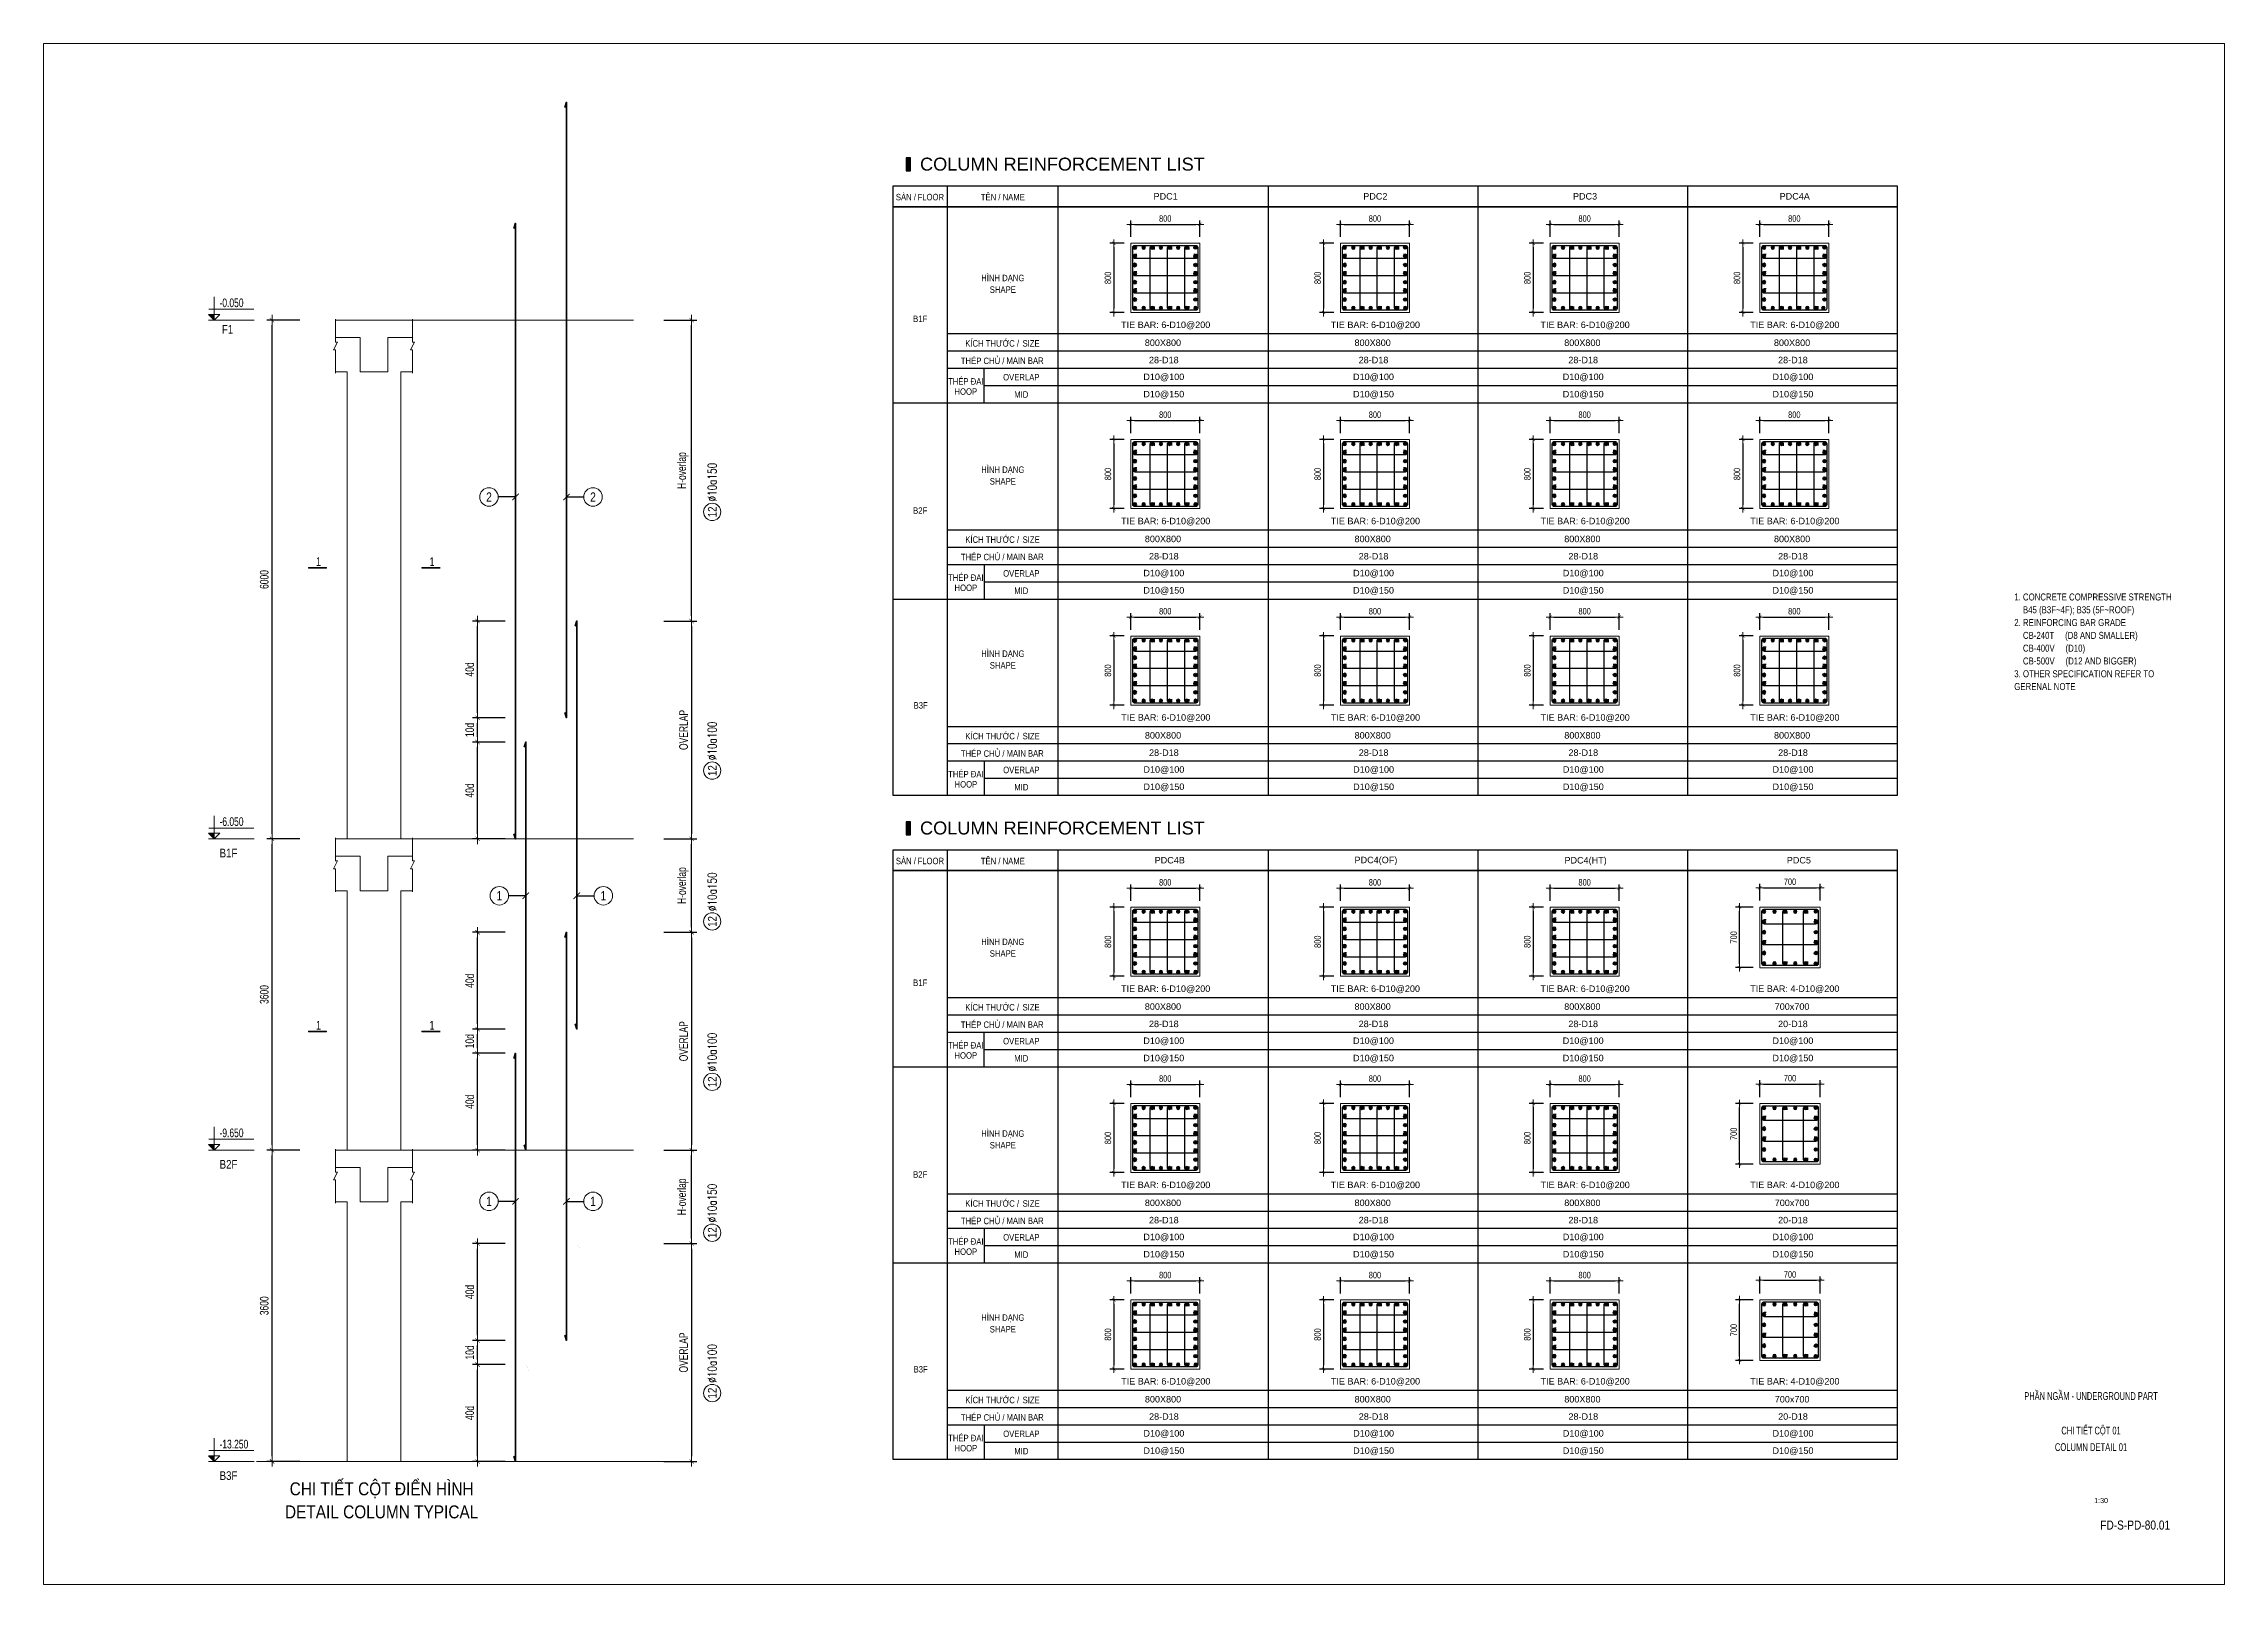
# Paper-space layout 'Layout1' of a CAD drawing. Header units: millimetres. Extents: x 0 to 841, y 0 to 594.
# The model-space entities are those that its viewports show. They can reach past a viewport. Long polylines and large blocks are cut down to what shows.
import ezdxf
from ezdxf.enums import TextEntityAlignment as Align

# ---------------------------------------------------------------- set-up
doc = ezdxf.new("R2010")
doc.units = ezdxf.units.MM
for name, pattern in [('CENTER2', [1.125, 0.75, -0.125, 0.125, -0.125]), ('HIDDEN', [9.525, 6.35, -3.175]), ('HIDDEN2', [4.7625, 3.175, -1.5875])]:
    doc.linetypes.add(name, pattern=pattern)
doc.layers.get('0').update_dxf_attribs({"lineweight": 20})
doc.layers.get('Defpoints').update_dxf_attribs({"color": 151, "lineweight": 9})
for name, color, linetype in [('2', 2, 'Continuous'), ('A-ANNO-LEAD', 4, 'Continuous'), ('CEN', 1, 'CENTER2'), ('STL', 3, 'Continuous'), ('TIT1', 3, 'Continuous'), ('TXT', 3, 'Continuous')]:
    doc.layers.add(name, color=color, linetype=linetype)
for name, color, linetype, lineweight in [('kata_thep chu', 4, 'Continuous', 35), ('NDC_S_ANNO', 7, 'Continuous', 20), ('NDC_S_BREAK-LINE', 1, 'Continuous', 15), ('NDC_S_CONTINUOUS', 3, 'Continuous', 20), ('NDC_S_DIM', 1, 'Continuous', 15), ('NDC_S_HIDDEN', 8, 'HIDDEN2', 13), ('NDC_S_LEADER', 1, 'Continuous', 15), ('NDC_S_REBAR', 4, 'Continuous', 35), ('NDC_S_SYMBOL', 1, 'Continuous', 15), ('NDC_S_TEXT SYMBOL', 7, 'Continuous', 20), ('NDC_S_THIN LINE', 8, 'Continuous', 9), ('NDC_S_VN TEXT', 7, 'Continuous', 20)]:
    doc.layers.add(name, color=color, linetype=linetype, lineweight=lineweight)
doc.styles.add('ARIAL', font='arial.ttf', dxfattribs={"width": 0.8})
doc.styles.add('NDC_ANNO', font='', dxfattribs={"width": 0.8})
doc.styles.add('NDC_ARIAL', font='arial.ttf', dxfattribs={"width": 0.85})
doc.styles.add('NDC_DIM', font='', dxfattribs={"width": 0.75})
doc.styles.add('NDC_EN TXT', font='romans.shx', dxfattribs={"width": 0.8})
doc.styles.add('NDC_VIE TXT', font='arial.ttf', dxfattribs={"width": 0.8})
doc.styles.get('NDC_ANNO').set_extended_font_data('Dotum')
doc.styles.get('NDC_DIM').set_extended_font_data('Dotum')
doc.dimstyles.new('NDC_dim_30', dxfattribs={"dimscale": 30, "dimtxt": 2.5, "dimasz": 1.5, "dimexe": 1.5, "dimexo": 2.5, "dimgap": 1, "dimtad": 1, "dimdec": 0, "dimzin": 0, "dimdsep": 46, "dimtxsty": 'NDC_DIM', "dimblk": 'DIMMARK', "dimcen": 0.09, "dimdle": 1.2, "dimclrd": 1, "dimclre": 1, "dimclrt": 3, "dimadec": 0, "dimazin": 0, "dimtfac": 1, "dimtdec": 0, "dimtix": 1, "dimtofl": 0, "dimtmove": 0, "dimatfit": 3, "dimfxl": 8, "dimfxlon": 1, "dimtolj": 1, "dimtzin": 0, "dimarcsym": 0})
doc.dimstyles.new('NDC_dim_40', dxfattribs={"dimscale": 40, "dimtxt": 2.5, "dimasz": 1.5, "dimexe": 1.5, "dimexo": 2.5, "dimgap": 1, "dimtad": 1, "dimdec": 0, "dimzin": 0, "dimdsep": 46, "dimtxsty": 'NDC_DIM', "dimblk": 'DIMMARK', "dimcen": 0.09, "dimdle": 1.2, "dimclrd": 1, "dimclre": 1, "dimclrt": 3, "dimadec": 0, "dimazin": 0, "dimtfac": 1, "dimtdec": 0, "dimtix": 1, "dimtofl": 0, "dimtmove": 0, "dimatfit": 3, "dimfxl": 8, "dimfxlon": 1, "dimtolj": 1, "dimtzin": 0, "dimarcsym": 0})
doc.dimstyles.new('NDC_dim_75', dxfattribs={"dimscale": 75, "dimtxt": 2.5, "dimasz": 1.5, "dimexe": 1.5, "dimexo": 2.5, "dimgap": 1, "dimtad": 1, "dimdec": 0, "dimzin": 0, "dimdsep": 46, "dimtxsty": 'NDC_DIM', "dimblk": 'DIMMARK', "dimcen": 0.09, "dimdle": 1.2, "dimclrd": 1, "dimclre": 1, "dimclrt": 3, "dimadec": 0, "dimazin": 0, "dimtfac": 1, "dimtdec": 0, "dimtix": 1, "dimtofl": 0, "dimtmove": 0, "dimatfit": 3, "dimfxl": 8, "dimfxlon": 1, "dimtolj": 1, "dimtzin": 0, "dimarcsym": 0})

psp = doc.layouts.get("Layout1")

# ---------------------------------------------------------------- texts
at = {"color": 1, "linetype": 'Continuous', "style": 'NDC_ARIAL', "width": 0.85}
psp.add_text('1:30', height=2, dxfattribs=at).set_placement((793.46, 32.33), align=Align.MIDDLE_CENTER)
at = {"color": 1, "linetype": 'Continuous', "char_height": 3, "style": 'NDC_ARIAL'}
for s, insert, width, attachment_point in [('{\\W0.6;PHẦN NGẦM - UNDERGROUND PART}', (789.57, 72.58), 79.0015, 5), ('{\\W0.6;CHI TIẾT CỘT 01}', (789.57, 60.81), 69.0096, 2), ('{\\W0.7;COLUMN DETAIL 01}', (789.57, 51.37), 65.5189, 8)]:
    psp.add_mtext(s, dxfattribs=dict(at, insert=insert, width=width, attachment_point=attachment_point))
at = {"color": 1, "linetype": 'Continuous', "insert": (820.07, 22.84), "char_height": 3.5, "attachment_point": 6, "style": 'NDC_ARIAL'}
psp.add_mtext('{\\W0.8;FD-S-PD-80.01}', dxfattribs=at)

msp = doc.modelspace()

# ---------------------------------------------------------------- texts
at = {"layer": 'NDC_S_VN TEXT', "style": 'NDC_ARIAL', "width": 0.85}
for s, p in [('SÀN /', (569025.6, 164808.2)), ('HÌNH DẠNG', (570146.7, 163865.2)), ('KÍCH THƯỚC /', (570023.3, 163116.2)), ('THÉP CHỦ /', (569913.3, 162916.2)), ('THÉP ĐAI', (569718.4, 162677.3)), ('HÌNH DẠNG', (570146.7, 161648.1)), ('KÍCH THƯỚC /', (570023.8, 160846.8)), ('THÉP CHỦ /', (569913.8, 160646.8)), ('THÉP ĐAI', (569719, 160407.9)), ('HÌNH DẠNG', (570146.7, 159519.7)), ('KÍCH THƯỚC /', (570024.4, 158573.9)), ('THÉP CHỦ /', (569914.3, 158373.9)), ('THÉP ĐAI', (569719.5, 158135)), ('SÀN /', (569025.6, 157129.8)), ('HÌNH DẠNG', (570146.7, 156186.8)), ('KÍCH THƯỚC /', (570023.3, 155437.8)), ('THÉP CHỦ /', (569913.3, 155237.8)), ('THÉP ĐAI', (569718.4, 154998.9)), ('HÌNH DẠNG', (570146.7, 153969.7)), ('KÍCH THƯỚC /', (570023.8, 153168.4)), ('THÉP CHỦ /', (569913.8, 152968.4)), ('THÉP ĐAI', (569719, 152729.5)), ('HÌNH DẠNG', (570146.7, 151841.3)), ('KÍCH THƯỚC /', (570024.4, 150895.5)), ('THÉP CHỦ /', (569914.3, 150695.5)), ('THÉP ĐAI', (569719.5, 150456.6))]:
    msp.add_text(s, height=75, dxfattribs=at).set_placement(p, align=Align.MIDDLE)
at = {"layer": 'TIT1', "style": 'NDC_ARIAL', "width": 0.85}
for s, p in [('FLOOR', (569314.1, 164799.4)), ('TÊN / NAME', (570146.9, 164808.2)), ('SHAPE', (570146.7, 163729)), ('B1F', (569190.8, 163391.2)), ('SIZE', (570473.8, 163107.4)), ('OVERLAP', (570360.3, 162716.2)), ('MAIN BAR', (570404.1, 162907.4)), ('HOOP', (569718.4, 162550)), ('MID', (570360.3, 162516.2)), ('SHAPE', (570146.7, 161511.9)), ('B2F', (569190.8, 161174.1)), ('SIZE', (570474.3, 160838)), ('OVERLAP', (570360.8, 160446.8)), ('MAIN BAR', (570404.6, 160638)), ('HOOP', (569719, 160280.6)), ('MID', (570360.8, 160246.8)), ('SHAPE', (570146.7, 159383.4)), ('B3F', (569196.2, 158920.4)), ('SIZE', (570474.8, 158565.1)), ('OVERLAP', (570361.4, 158173.9)), ('MAIN BAR', (570405.2, 158365.1)), ('HOOP', (569719.5, 158007.7)), ('MID', (570361.4, 157973.9)), ('FLOOR', (569314.1, 157121)), ('TÊN / NAME', (570146.9, 157129.8)), ('SHAPE', (570146.7, 156050.6)), ('B1F', (569190.8, 155712.8)), ('SIZE', (570473.8, 155429)), ('MAIN BAR', (570404.1, 155229)), ('OVERLAP', (570360.3, 155037.8)), ('HOOP', (569718.4, 154871.6)), ('MID', (570360.3, 154837.8)), ('SHAPE', (570146.7, 153833.5)), ('B2F', (569190.8, 153495.6)), ('SIZE', (570474.3, 153159.6)), ('MAIN BAR', (570404.6, 152959.5)), ('OVERLAP', (570360.8, 152768.4)), ('HOOP', (569719, 152602.2)), ('MID', (570360.8, 152568.4)), ('SHAPE', (570146.7, 151705)), ('B3F', (569196.2, 151242)), ('SIZE', (570474.8, 150886.7)), ('MAIN BAR', (570405.2, 150686.7)), ('OVERLAP', (570361.4, 150495.5)), ('HOOP', (569719.5, 150329.3)), ('MID', (570361.4, 150295.5))]:
    msp.add_text(s, height=75, dxfattribs=at).set_placement(p, align=Align.MIDDLE)
at = {"layer": 'TIT1', "color": 2, "style": 'NDC_ARIAL'}
for s, p in [('PDC1', (572030.6, 164808.2)), ('PDC2', (574456.7, 164808.2)), ('PDC3', (576882.8, 164808.2)), ('PDC4A', (579308.8, 164808.2)), ('PDC4B', (572078.2, 157129.8)), ('PDC4(OF)', (574463.5, 157123.2)), ('PDC4(HT)', (576889.2, 157119.8)), ('PDC5', (579356.5, 157129.8))]:
    msp.add_text(s, height=75, dxfattribs=at).set_placement(p, align=Align.MIDDLE)
at = {"layer": 'TIT1', "style": 'NDC_ARIAL'}
for s, p in [('TIE BAR: 6-D10@200', (572031, 163316.8)), ('TIE BAR: 6-D10@200', (574457.1, 163316.8)), ('TIE BAR: 6-D10@200', (576883.2, 163316.8)), ('TIE BAR: 6-D10@200', (579309.3, 163316.8)), ('800X800', (571999.2, 163114.9)), ('800X800', (574425.3, 163114.9)), ('800X800', (576851.4, 163114.9)), ('800X800', (579277.5, 163114.9)), ('D10@100', (572009.2, 162714.9)), ('28-D18', (572009.2, 162914.9)), ('D10@100', (574435.3, 162714.9)), ('28-D18', (574435.3, 162914.9)), ('D10@100', (576861.4, 162714.9)), ('28-D18', (576861.4, 162914.9)), ('D10@100', (579287.5, 162714.9)), ('28-D18', (579287.5, 162914.9)), ('D10@150', (572009.2, 162514.9)), ('D10@150', (574435.3, 162514.9)), ('D10@150', (576861.4, 162514.9)), ('D10@150', (579287.5, 162514.9)), ('TIE BAR: 6-D10@200', (572031.5, 161047.4)), ('TIE BAR: 6-D10@200', (574457.6, 161047.4)), ('TIE BAR: 6-D10@200', (576883.7, 161047.4)), ('TIE BAR: 6-D10@200', (579309.8, 161047.4)), ('800X800', (571999.7, 160845.5)), ('800X800', (574425.8, 160845.5)), ('800X800', (576851.9, 160845.5)), ('800X800', (579278, 160845.5)), ('D10@100', (572009.7, 160445.5)), ('28-D18', (572009.7, 160645.5)), ('D10@100', (574435.8, 160445.5)), ('28-D18', (574435.8, 160645.5)), ('D10@100', (576861.9, 160445.5)), ('28-D18', (576861.9, 160645.5)), ('D10@100', (579288, 160445.5)), ('28-D18', (579288, 160645.5)), ('D10@150', (572009.7, 160245.5)), ('D10@150', (574435.8, 160245.5)), ('D10@150', (576861.9, 160245.5)), ('D10@150', (579288, 160245.5)), ('TIE BAR: 6-D10@200', (572032, 158775.7)), ('TIE BAR: 6-D10@200', (574458.1, 158775.7)), ('TIE BAR: 6-D10@200', (576884.2, 158775.7)), ('TIE BAR: 6-D10@200', (579310.3, 158775.7)), ('800X800', (572000.2, 158573.8)), ('800X800', (574426.3, 158573.8)), ('800X800', (576852.4, 158573.8)), ('800X800', (579278.5, 158573.8)), ('D10@100', (572010.3, 158173.8)), ('28-D18', (572010.3, 158373.8)), ('D10@100', (574436.4, 158173.8)), ('28-D18', (574436.4, 158373.8)), ('D10@100', (576862.5, 158173.8)), ('28-D18', (576862.5, 158373.8)), ('D10@100', (579288.6, 158173.8)), ('28-D18', (579288.6, 158373.8)), ('D10@150', (572010.3, 157973.8)), ('D10@150', (574436.4, 157973.8)), ('D10@150', (576862.5, 157973.8)), ('D10@150', (579288.6, 157973.8)), ('TIE BAR: 6-D10@200', (572031, 155638.4)), ('TIE BAR: 6-D10@200', (574457.1, 155638.4)), ('TIE BAR: 6-D10@200', (576883.2, 155638.4)), ('TIE BAR: 4-D10@200', (579309.3, 155638.4)), ('800X800', (571999.2, 155436.5)), ('800X800', (574425.3, 155436.5)), ('800X800', (576851.4, 155436.5)), ('700x700', (579277.5, 155436.5)), ('28-D18', (572009.2, 155236.5)), ('28-D18', (574435.3, 155236.5)), ('28-D18', (576861.4, 155236.5)), ('20-D18', (579287.5, 155236.5)), ('D10@100', (572009.2, 155036.5)), ('D10@100', (574435.3, 155036.5)), ('D10@100', (576861.4, 155036.5)), ('D10@100', (579287.5, 155036.5)), ('D10@150', (572009.2, 154836.5)), ('D10@150', (574435.3, 154836.5)), ('D10@150', (576861.4, 154836.5)), ('D10@150', (579287.5, 154836.5)), ('TIE BAR: 6-D10@200', (572031.5, 153369)), ('TIE BAR: 6-D10@200', (574457.6, 153369)), ('TIE BAR: 6-D10@200', (576883.7, 153369)), ('TIE BAR: 4-D10@200', (579309.8, 153369)), ('800X800', (571999.7, 153167.1)), ('800X800', (574425.8, 153167.1)), ('800X800', (576851.9, 153167.1)), ('700x700', (579278, 153167.1)), ('28-D18', (572009.7, 152967.1)), ('28-D18', (574435.8, 152967.1)), ('28-D18', (576861.9, 152967.1)), ('20-D18', (579288, 152967.1)), ('D10@100', (572009.7, 152767.1)), ('D10@100', (574435.8, 152767.1)), ('D10@100', (576861.9, 152767.1)), ('D10@100', (579288, 152767.1)), ('D10@150', (572009.7, 152567.1)), ('D10@150', (574435.8, 152567.1)), ('D10@150', (576861.9, 152567.1)), ('D10@150', (579288, 152567.1)), ('TIE BAR: 6-D10@200', (572032, 151097.3)), ('TIE BAR: 6-D10@200', (574458.1, 151097.3)), ('TIE BAR: 6-D10@200', (576884.2, 151097.3)), ('TIE BAR: 4-D10@200', (579310.3, 151097.3)), ('800X800', (572000.2, 150895.3)), ('800X800', (574426.3, 150895.3)), ('800X800', (576852.4, 150895.3)), ('700x700', (579278.5, 150895.3)), ('28-D18', (572010.3, 150695.3)), ('28-D18', (574436.4, 150695.3)), ('28-D18', (576862.5, 150695.3)), ('20-D18', (579288.6, 150695.3)), ('D10@100', (572010.3, 150495.3)), ('D10@100', (574436.4, 150495.3)), ('D10@100', (576862.5, 150495.3)), ('D10@100', (579288.6, 150495.3)), ('D10@150', (572010.3, 150295.3)), ('D10@150', (574436.4, 150295.3)), ('D10@150', (576862.5, 150295.3)), ('D10@150', (579288.6, 150295.3))]:
    msp.add_text(s, height=75, dxfattribs=at).set_placement(p, align=Align.MIDDLE)
at = {"layer": 'TXT', "color": 3, "style": 'ARIAL'}
for p in [(569189.2, 165105.6), (569189.2, 157427.2)]:
    msp.add_text('COLUMN REINFORCEMENT LIST', height=150, dxfattribs=at).set_placement(p)

# ---------------------------------------------------------------- blocks, each defined once
blk = doc.blocks.new('8')
at = {"layer": '2'}
blk.add_hatch(color=256, dxfattribs=at).paths.add_polyline_path([(20, 0, 0.386127), (2, 20), (-2, 20, 0.386127), (-20, 0, 1)])
blk.add_circle((0, 0), 20, dxfattribs=at)
blk = doc.blocks.new('5')
at = {"layer": 'CEN', "rotation": 180}
blk.add_blockref('8', (0, 0), dxfattribs=at)
blk = doc.blocks.new('DIMMARK')
at = {"layer": 'NDC_S_DIM', "color": 1}
blk.add_line((-1.5, 0), (1, 0), dxfattribs=at)
at = {"layer": 'NDC_S_DIM', "color": 2, "const_width": 0.1}
blk.add_lwpolyline([(-0.42, -0.42), (0.42, 0.42)], dxfattribs=at)
blk = doc.blocks.new('*D766')
at = {"layer": 'Defpoints', "color": 0, "ltscale": 40, "transparency": 16777216}
for p in [(571626, 159720), (572426, 159942), (572426, 159720)]:
    blk.add_point(p, dxfattribs=at)
at = {"layer": 'NDC_S_DIM', "color": 1, "lineweight": -2, "ltscale": 40, "transparency": 16777216}
for p, q in [((571626, 159795), (571626, 159987)), ((572426, 159795), (572426, 159987)), ((571671, 159942), (572381, 159942))]:
    blk.add_line(p, q, dxfattribs=at)
at = {"layer": 'NDC_S_DIM', "color": 1, "lineweight": -2, "ltscale": 40, "transparency": 16777216, "xscale": 45, "yscale": 45, "zscale": 45, "rotation": 180}
blk.add_blockref('DIMMARK', (571626, 159942), dxfattribs=at)
at = {"layer": 'NDC_S_DIM', "color": 1, "lineweight": -2, "ltscale": 40, "transparency": 16777216, "xscale": 45, "yscale": 45, "zscale": 45}
blk.add_blockref('DIMMARK', (572426, 159942), dxfattribs=at)
at = {"layer": 'NDC_S_DIM', "color": 3, "ltscale": 40, "transparency": 16777216, "insert": (572026, 160009), "char_height": 75, "attachment_point": 5, "style": 'NDC_DIM'}
blk.add_mtext('\\A1;800', dxfattribs=at)
blk = doc.blocks.new('*D767')
at = {"layer": 'Defpoints', "color": 0, "ltscale": 40, "transparency": 16777216}
for p in [(571626, 159723), (571431, 158923), (571626, 158923)]:
    blk.add_point(p, dxfattribs=at)
at = {"layer": 'NDC_S_DIM', "color": 1, "lineweight": -2, "ltscale": 40, "transparency": 16777216}
for p, q in [((571551, 159723), (571386, 159723)), ((571431, 159678), (571431, 158968)), ((571551, 158923), (571386, 158923))]:
    blk.add_line(p, q, dxfattribs=at)
at = {"layer": 'NDC_S_DIM', "color": 1, "lineweight": -2, "ltscale": 40, "transparency": 16777216, "xscale": 45, "yscale": 45, "zscale": 45}
for p, rotation in [((571431, 159723), 90), ((571431, 158923), 270)]:
    blk.add_blockref('DIMMARK', p, dxfattribs=dict(at, rotation=rotation))
at = {"layer": 'NDC_S_DIM', "color": 3, "ltscale": 40, "transparency": 16777216, "insert": (571363, 159323), "char_height": 75, "attachment_point": 5, "rotation": 90, "style": 'NDC_DIM'}
blk.add_mtext('\\A1;800', dxfattribs=at)
blk = doc.blocks.new('GN')
at = {"layer": 'TIT1', "insert": (0, 0), "char_height": 81, "width": 1996.3, "attachment_point": 1, "line_spacing_factor": 1.096296, "style": 'ARIAL'}
blk.add_mtext('\\A1;1. CONCRETE COMPRESSIVE STRENGTH\\P    B45 (B3F~4F); B35 (5F~ROOF)\\P2. REINFORCING BAR GRADE\\P    CB-240T     (D8 AND SMALLER)\\P    CB-400V     (D10)\\P    CB-500V     (D12 AND BIGGER)\\P3. OTHER SPECIFICATION REFER TO GERENAL NOTE ', dxfattribs=at)
blk = doc.blocks.new('*D786')
at = {"layer": 'Defpoints', "color": 0, "ltscale": 40, "transparency": 16777216}
for p in [(571626, 161993), (572426, 162214), (572426, 161993)]:
    blk.add_point(p, dxfattribs=at)
at = {"layer": 'NDC_S_DIM', "color": 1, "lineweight": -2, "ltscale": 40, "transparency": 16777216}
for p, q in [((571626, 162068), (571626, 162259)), ((572426, 162068), (572426, 162259)), ((571671, 162214), (572381, 162214))]:
    blk.add_line(p, q, dxfattribs=at)
at = {"layer": 'NDC_S_DIM', "color": 1, "lineweight": -2, "ltscale": 40, "transparency": 16777216, "xscale": 45, "yscale": 45, "zscale": 45, "rotation": 180}
blk.add_blockref('DIMMARK', (571626, 162214), dxfattribs=at)
at = {"layer": 'NDC_S_DIM', "color": 1, "lineweight": -2, "ltscale": 40, "transparency": 16777216, "xscale": 45, "yscale": 45, "zscale": 45}
blk.add_blockref('DIMMARK', (572426, 162214), dxfattribs=at)
at = {"layer": 'NDC_S_DIM', "color": 3, "ltscale": 40, "transparency": 16777216, "insert": (572026, 162282), "char_height": 75, "attachment_point": 5, "style": 'NDC_DIM'}
blk.add_mtext('\\A1;800', dxfattribs=at)
blk = doc.blocks.new('*D787')
at = {"layer": 'Defpoints', "color": 0, "ltscale": 40, "transparency": 16777216}
for p in [(571626, 161996), (571431, 161196), (571626, 161196)]:
    blk.add_point(p, dxfattribs=at)
at = {"layer": 'NDC_S_DIM', "color": 1, "lineweight": -2, "ltscale": 40, "transparency": 16777216}
for p, q in [((571551, 161996), (571386, 161996)), ((571431, 161951), (571431, 161241)), ((571551, 161196), (571386, 161196))]:
    blk.add_line(p, q, dxfattribs=at)
at = {"layer": 'NDC_S_DIM', "color": 1, "lineweight": -2, "ltscale": 40, "transparency": 16777216, "xscale": 45, "yscale": 45, "zscale": 45}
for p, rotation in [((571431, 161996), 90), ((571431, 161196), 270)]:
    blk.add_blockref('DIMMARK', p, dxfattribs=dict(at, rotation=rotation))
at = {"layer": 'NDC_S_DIM', "color": 3, "ltscale": 40, "transparency": 16777216, "insert": (571363, 161596), "char_height": 75, "attachment_point": 5, "rotation": 90, "style": 'NDC_DIM'}
blk.add_mtext('\\A1;800', dxfattribs=at)
blk = doc.blocks.new('*D788')
at = {"layer": 'Defpoints', "color": 0, "ltscale": 40, "transparency": 16777216}
for p in [(571626, 164263), (572426, 164484), (572426, 164263)]:
    blk.add_point(p, dxfattribs=at)
at = {"layer": 'NDC_S_DIM', "color": 1, "lineweight": -2, "ltscale": 40, "transparency": 16777216}
for p, q in [((571626, 164338), (571626, 164529)), ((572426, 164338), (572426, 164529)), ((571671, 164484), (572381, 164484))]:
    blk.add_line(p, q, dxfattribs=at)
at = {"layer": 'NDC_S_DIM', "color": 1, "lineweight": -2, "ltscale": 40, "transparency": 16777216, "xscale": 45, "yscale": 45, "zscale": 45, "rotation": 180}
blk.add_blockref('DIMMARK', (571626, 164484), dxfattribs=at)
at = {"layer": 'NDC_S_DIM', "color": 1, "lineweight": -2, "ltscale": 40, "transparency": 16777216, "xscale": 45, "yscale": 45, "zscale": 45}
blk.add_blockref('DIMMARK', (572426, 164484), dxfattribs=at)
at = {"layer": 'NDC_S_DIM', "color": 3, "ltscale": 40, "transparency": 16777216, "insert": (572026, 164551), "char_height": 75, "attachment_point": 5, "style": 'NDC_DIM'}
blk.add_mtext('\\A1;800', dxfattribs=at)
blk = doc.blocks.new('*D789')
at = {"layer": 'Defpoints', "color": 0, "ltscale": 40, "transparency": 16777216}
for p in [(571626, 164265), (571431, 163465), (571626, 163465)]:
    blk.add_point(p, dxfattribs=at)
at = {"layer": 'NDC_S_DIM', "color": 1, "lineweight": -2, "ltscale": 40, "transparency": 16777216}
for p, q in [((571551, 164265), (571386, 164265)), ((571431, 164220), (571431, 163510)), ((571551, 163465), (571386, 163465))]:
    blk.add_line(p, q, dxfattribs=at)
at = {"layer": 'NDC_S_DIM', "color": 1, "lineweight": -2, "ltscale": 40, "transparency": 16777216, "xscale": 45, "yscale": 45, "zscale": 45}
for p, rotation in [((571431, 164265), 90), ((571431, 163465), 270)]:
    blk.add_blockref('DIMMARK', p, dxfattribs=dict(at, rotation=rotation))
at = {"layer": 'NDC_S_DIM', "color": 3, "ltscale": 40, "transparency": 16777216, "insert": (571363, 163865), "char_height": 75, "attachment_point": 5, "rotation": 90, "style": 'NDC_DIM'}
blk.add_mtext('\\A1;800', dxfattribs=at)
blk = doc.blocks.new('*D784')
at = {"layer": 'Defpoints', "color": 0, "ltscale": 40, "transparency": 16777216}
for p in [(574052, 159720), (574852, 159942), (574852, 159720)]:
    blk.add_point(p, dxfattribs=at)
at = {"layer": 'NDC_S_DIM', "color": 1, "lineweight": -2, "ltscale": 40, "transparency": 16777216}
for p, q in [((574052, 159795), (574052, 159987)), ((574852, 159795), (574852, 159987)), ((574097, 159942), (574807, 159942))]:
    blk.add_line(p, q, dxfattribs=at)
at = {"layer": 'NDC_S_DIM', "color": 1, "lineweight": -2, "ltscale": 40, "transparency": 16777216, "xscale": 45, "yscale": 45, "zscale": 45, "rotation": 180}
blk.add_blockref('DIMMARK', (574052, 159942), dxfattribs=at)
at = {"layer": 'NDC_S_DIM', "color": 1, "lineweight": -2, "ltscale": 40, "transparency": 16777216, "xscale": 45, "yscale": 45, "zscale": 45}
blk.add_blockref('DIMMARK', (574852, 159942), dxfattribs=at)
at = {"layer": 'NDC_S_DIM', "color": 3, "ltscale": 40, "transparency": 16777216, "insert": (574452, 160009), "char_height": 75, "attachment_point": 5, "style": 'NDC_DIM'}
blk.add_mtext('\\A1;800', dxfattribs=at)
blk = doc.blocks.new('*D785')
at = {"layer": 'Defpoints', "color": 0, "ltscale": 40, "transparency": 16777216}
for p in [(574052, 159723), (573857, 158923), (574052, 158923)]:
    blk.add_point(p, dxfattribs=at)
at = {"layer": 'NDC_S_DIM', "color": 1, "lineweight": -2, "ltscale": 40, "transparency": 16777216}
for p, q in [((573977, 159723), (573812, 159723)), ((573857, 159678), (573857, 158968)), ((573977, 158923), (573812, 158923))]:
    blk.add_line(p, q, dxfattribs=at)
at = {"layer": 'NDC_S_DIM', "color": 1, "lineweight": -2, "ltscale": 40, "transparency": 16777216, "xscale": 45, "yscale": 45, "zscale": 45}
for p, rotation in [((573857, 159723), 90), ((573857, 158923), 270)]:
    blk.add_blockref('DIMMARK', p, dxfattribs=dict(at, rotation=rotation))
at = {"layer": 'NDC_S_DIM', "color": 3, "ltscale": 40, "transparency": 16777216, "insert": (573789, 159323), "char_height": 75, "attachment_point": 5, "rotation": 90, "style": 'NDC_DIM'}
blk.add_mtext('\\A1;800', dxfattribs=at)
blk = doc.blocks.new('*D780')
at = {"layer": 'Defpoints', "color": 0, "ltscale": 40, "transparency": 16777216}
for p in [(574052, 161993), (574852, 162214), (574852, 161993)]:
    blk.add_point(p, dxfattribs=at)
at = {"layer": 'NDC_S_DIM', "color": 1, "lineweight": -2, "ltscale": 40, "transparency": 16777216}
for p, q in [((574052, 162068), (574052, 162259)), ((574852, 162068), (574852, 162259)), ((574097, 162214), (574807, 162214))]:
    blk.add_line(p, q, dxfattribs=at)
at = {"layer": 'NDC_S_DIM', "color": 1, "lineweight": -2, "ltscale": 40, "transparency": 16777216, "xscale": 45, "yscale": 45, "zscale": 45, "rotation": 180}
blk.add_blockref('DIMMARK', (574052, 162214), dxfattribs=at)
at = {"layer": 'NDC_S_DIM', "color": 1, "lineweight": -2, "ltscale": 40, "transparency": 16777216, "xscale": 45, "yscale": 45, "zscale": 45}
blk.add_blockref('DIMMARK', (574852, 162214), dxfattribs=at)
at = {"layer": 'NDC_S_DIM', "color": 3, "ltscale": 40, "transparency": 16777216, "insert": (574452, 162282), "char_height": 75, "attachment_point": 5, "style": 'NDC_DIM'}
blk.add_mtext('\\A1;800', dxfattribs=at)
blk = doc.blocks.new('*D781')
at = {"layer": 'Defpoints', "color": 0, "ltscale": 40, "transparency": 16777216}
for p in [(574052, 161996), (573857, 161196), (574052, 161196)]:
    blk.add_point(p, dxfattribs=at)
at = {"layer": 'NDC_S_DIM', "color": 1, "lineweight": -2, "ltscale": 40, "transparency": 16777216}
for p, q in [((573977, 161996), (573812, 161996)), ((573857, 161951), (573857, 161241)), ((573977, 161196), (573812, 161196))]:
    blk.add_line(p, q, dxfattribs=at)
at = {"layer": 'NDC_S_DIM', "color": 1, "lineweight": -2, "ltscale": 40, "transparency": 16777216, "xscale": 45, "yscale": 45, "zscale": 45}
for p, rotation in [((573857, 161996), 90), ((573857, 161196), 270)]:
    blk.add_blockref('DIMMARK', p, dxfattribs=dict(at, rotation=rotation))
at = {"layer": 'NDC_S_DIM', "color": 3, "ltscale": 40, "transparency": 16777216, "insert": (573789, 161596), "char_height": 75, "attachment_point": 5, "rotation": 90, "style": 'NDC_DIM'}
blk.add_mtext('\\A1;800', dxfattribs=at)
blk = doc.blocks.new('*D782')
at = {"layer": 'Defpoints', "color": 0, "ltscale": 40, "transparency": 16777216}
for p in [(574052, 164263), (574852, 164484), (574852, 164263)]:
    blk.add_point(p, dxfattribs=at)
at = {"layer": 'NDC_S_DIM', "color": 1, "lineweight": -2, "ltscale": 40, "transparency": 16777216}
for p, q in [((574052, 164338), (574052, 164529)), ((574852, 164338), (574852, 164529)), ((574097, 164484), (574807, 164484))]:
    blk.add_line(p, q, dxfattribs=at)
at = {"layer": 'NDC_S_DIM', "color": 1, "lineweight": -2, "ltscale": 40, "transparency": 16777216, "xscale": 45, "yscale": 45, "zscale": 45, "rotation": 180}
blk.add_blockref('DIMMARK', (574052, 164484), dxfattribs=at)
at = {"layer": 'NDC_S_DIM', "color": 1, "lineweight": -2, "ltscale": 40, "transparency": 16777216, "xscale": 45, "yscale": 45, "zscale": 45}
blk.add_blockref('DIMMARK', (574852, 164484), dxfattribs=at)
at = {"layer": 'NDC_S_DIM', "color": 3, "ltscale": 40, "transparency": 16777216, "insert": (574452, 164551), "char_height": 75, "attachment_point": 5, "style": 'NDC_DIM'}
blk.add_mtext('\\A1;800', dxfattribs=at)
blk = doc.blocks.new('*D783')
at = {"layer": 'Defpoints', "color": 0, "ltscale": 40, "transparency": 16777216}
for p in [(574052, 164265), (573857, 163465), (574052, 163465)]:
    blk.add_point(p, dxfattribs=at)
at = {"layer": 'NDC_S_DIM', "color": 1, "lineweight": -2, "ltscale": 40, "transparency": 16777216}
for p, q in [((573977, 164265), (573812, 164265)), ((573857, 164220), (573857, 163510)), ((573977, 163465), (573812, 163465))]:
    blk.add_line(p, q, dxfattribs=at)
at = {"layer": 'NDC_S_DIM', "color": 1, "lineweight": -2, "ltscale": 40, "transparency": 16777216, "xscale": 45, "yscale": 45, "zscale": 45}
for p, rotation in [((573857, 164265), 90), ((573857, 163465), 270)]:
    blk.add_blockref('DIMMARK', p, dxfattribs=dict(at, rotation=rotation))
at = {"layer": 'NDC_S_DIM', "color": 3, "ltscale": 40, "transparency": 16777216, "insert": (573789, 163865), "char_height": 75, "attachment_point": 5, "rotation": 90, "style": 'NDC_DIM'}
blk.add_mtext('\\A1;800', dxfattribs=at)
blk = doc.blocks.new('*D768')
at = {"layer": 'Defpoints', "color": 0, "ltscale": 40, "transparency": 16777216}
for p in [(576478, 159720), (577278, 159942), (577278, 159720)]:
    blk.add_point(p, dxfattribs=at)
at = {"layer": 'NDC_S_DIM', "color": 1, "lineweight": -2, "ltscale": 40, "transparency": 16777216}
for p, q in [((576478, 159795), (576478, 159987)), ((577278, 159795), (577278, 159987)), ((576523, 159942), (577233, 159942))]:
    blk.add_line(p, q, dxfattribs=at)
at = {"layer": 'NDC_S_DIM', "color": 1, "lineweight": -2, "ltscale": 40, "transparency": 16777216, "xscale": 45, "yscale": 45, "zscale": 45, "rotation": 180}
blk.add_blockref('DIMMARK', (576478, 159942), dxfattribs=at)
at = {"layer": 'NDC_S_DIM', "color": 1, "lineweight": -2, "ltscale": 40, "transparency": 16777216, "xscale": 45, "yscale": 45, "zscale": 45}
blk.add_blockref('DIMMARK', (577278, 159942), dxfattribs=at)
at = {"layer": 'NDC_S_DIM', "color": 3, "ltscale": 40, "transparency": 16777216, "insert": (576878, 160009), "char_height": 75, "attachment_point": 5, "style": 'NDC_DIM'}
blk.add_mtext('\\A1;800', dxfattribs=at)
blk = doc.blocks.new('*D769')
at = {"layer": 'Defpoints', "color": 0, "ltscale": 40, "transparency": 16777216}
for p in [(576478, 159723), (576283, 158923), (576478, 158923)]:
    blk.add_point(p, dxfattribs=at)
at = {"layer": 'NDC_S_DIM', "color": 1, "lineweight": -2, "ltscale": 40, "transparency": 16777216}
for p, q in [((576403, 159723), (576238, 159723)), ((576283, 159678), (576283, 158968)), ((576403, 158923), (576238, 158923))]:
    blk.add_line(p, q, dxfattribs=at)
at = {"layer": 'NDC_S_DIM', "color": 1, "lineweight": -2, "ltscale": 40, "transparency": 16777216, "xscale": 45, "yscale": 45, "zscale": 45}
for p, rotation in [((576283, 159723), 90), ((576283, 158923), 270)]:
    blk.add_blockref('DIMMARK', p, dxfattribs=dict(at, rotation=rotation))
at = {"layer": 'NDC_S_DIM', "color": 3, "ltscale": 40, "transparency": 16777216, "insert": (576215, 159323), "char_height": 75, "attachment_point": 5, "rotation": 90, "style": 'NDC_DIM'}
blk.add_mtext('\\A1;800', dxfattribs=at)
blk = doc.blocks.new('*D770')
at = {"layer": 'Defpoints', "color": 0, "ltscale": 40, "transparency": 16777216}
for p in [(576478, 161993), (577278, 162214), (577278, 161993)]:
    blk.add_point(p, dxfattribs=at)
at = {"layer": 'NDC_S_DIM', "color": 1, "lineweight": -2, "ltscale": 40, "transparency": 16777216}
for p, q in [((576478, 162068), (576478, 162259)), ((577278, 162068), (577278, 162259)), ((576523, 162214), (577233, 162214))]:
    blk.add_line(p, q, dxfattribs=at)
at = {"layer": 'NDC_S_DIM', "color": 1, "lineweight": -2, "ltscale": 40, "transparency": 16777216, "xscale": 45, "yscale": 45, "zscale": 45, "rotation": 180}
blk.add_blockref('DIMMARK', (576478, 162214), dxfattribs=at)
at = {"layer": 'NDC_S_DIM', "color": 1, "lineweight": -2, "ltscale": 40, "transparency": 16777216, "xscale": 45, "yscale": 45, "zscale": 45}
blk.add_blockref('DIMMARK', (577278, 162214), dxfattribs=at)
at = {"layer": 'NDC_S_DIM', "color": 3, "ltscale": 40, "transparency": 16777216, "insert": (576878, 162282), "char_height": 75, "attachment_point": 5, "style": 'NDC_DIM'}
blk.add_mtext('\\A1;800', dxfattribs=at)
blk = doc.blocks.new('*D771')
at = {"layer": 'Defpoints', "color": 0, "ltscale": 40, "transparency": 16777216}
for p in [(576478, 161996), (576283, 161196), (576478, 161196)]:
    blk.add_point(p, dxfattribs=at)
at = {"layer": 'NDC_S_DIM', "color": 1, "lineweight": -2, "ltscale": 40, "transparency": 16777216}
for p, q in [((576403, 161996), (576238, 161996)), ((576283, 161951), (576283, 161241)), ((576403, 161196), (576238, 161196))]:
    blk.add_line(p, q, dxfattribs=at)
at = {"layer": 'NDC_S_DIM', "color": 1, "lineweight": -2, "ltscale": 40, "transparency": 16777216, "xscale": 45, "yscale": 45, "zscale": 45}
for p, rotation in [((576283, 161996), 90), ((576283, 161196), 270)]:
    blk.add_blockref('DIMMARK', p, dxfattribs=dict(at, rotation=rotation))
at = {"layer": 'NDC_S_DIM', "color": 3, "ltscale": 40, "transparency": 16777216, "insert": (576215, 161596), "char_height": 75, "attachment_point": 5, "rotation": 90, "style": 'NDC_DIM'}
blk.add_mtext('\\A1;800', dxfattribs=at)
blk = doc.blocks.new('*D772')
at = {"layer": 'Defpoints', "color": 0, "ltscale": 40, "transparency": 16777216}
for p in [(576478, 164263), (577278, 164484), (577278, 164263)]:
    blk.add_point(p, dxfattribs=at)
at = {"layer": 'NDC_S_DIM', "color": 1, "lineweight": -2, "ltscale": 40, "transparency": 16777216}
for p, q in [((576478, 164338), (576478, 164529)), ((577278, 164338), (577278, 164529)), ((576523, 164484), (577233, 164484))]:
    blk.add_line(p, q, dxfattribs=at)
at = {"layer": 'NDC_S_DIM', "color": 1, "lineweight": -2, "ltscale": 40, "transparency": 16777216, "xscale": 45, "yscale": 45, "zscale": 45, "rotation": 180}
blk.add_blockref('DIMMARK', (576478, 164484), dxfattribs=at)
at = {"layer": 'NDC_S_DIM', "color": 1, "lineweight": -2, "ltscale": 40, "transparency": 16777216, "xscale": 45, "yscale": 45, "zscale": 45}
blk.add_blockref('DIMMARK', (577278, 164484), dxfattribs=at)
at = {"layer": 'NDC_S_DIM', "color": 3, "ltscale": 40, "transparency": 16777216, "insert": (576878, 164551), "char_height": 75, "attachment_point": 5, "style": 'NDC_DIM'}
blk.add_mtext('\\A1;800', dxfattribs=at)
blk = doc.blocks.new('*D773')
at = {"layer": 'Defpoints', "color": 0, "ltscale": 40, "transparency": 16777216}
for p in [(576478, 164265), (576283, 163465), (576478, 163465)]:
    blk.add_point(p, dxfattribs=at)
at = {"layer": 'NDC_S_DIM', "color": 1, "lineweight": -2, "ltscale": 40, "transparency": 16777216}
for p, q in [((576403, 164265), (576238, 164265)), ((576283, 164220), (576283, 163510)), ((576403, 163465), (576238, 163465))]:
    blk.add_line(p, q, dxfattribs=at)
at = {"layer": 'NDC_S_DIM', "color": 1, "lineweight": -2, "ltscale": 40, "transparency": 16777216, "xscale": 45, "yscale": 45, "zscale": 45}
for p, rotation in [((576283, 164265), 90), ((576283, 163465), 270)]:
    blk.add_blockref('DIMMARK', p, dxfattribs=dict(at, rotation=rotation))
at = {"layer": 'NDC_S_DIM', "color": 3, "ltscale": 40, "transparency": 16777216, "insert": (576215, 163865), "char_height": 75, "attachment_point": 5, "rotation": 90, "style": 'NDC_DIM'}
blk.add_mtext('\\A1;800', dxfattribs=at)
blk = doc.blocks.new('*D778')
at = {"layer": 'Defpoints', "color": 0, "ltscale": 40, "transparency": 16777216}
for p in [(578904, 159720), (579704, 159942), (579704, 159720)]:
    blk.add_point(p, dxfattribs=at)
at = {"layer": 'NDC_S_DIM', "color": 1, "lineweight": -2, "ltscale": 40, "transparency": 16777216}
for p, q in [((578904, 159795), (578904, 159987)), ((579704, 159795), (579704, 159987)), ((578949, 159942), (579659, 159942))]:
    blk.add_line(p, q, dxfattribs=at)
at = {"layer": 'NDC_S_DIM', "color": 1, "lineweight": -2, "ltscale": 40, "transparency": 16777216, "xscale": 45, "yscale": 45, "zscale": 45, "rotation": 180}
blk.add_blockref('DIMMARK', (578904, 159942), dxfattribs=at)
at = {"layer": 'NDC_S_DIM', "color": 1, "lineweight": -2, "ltscale": 40, "transparency": 16777216, "xscale": 45, "yscale": 45, "zscale": 45}
blk.add_blockref('DIMMARK', (579704, 159942), dxfattribs=at)
at = {"layer": 'NDC_S_DIM', "color": 3, "ltscale": 40, "transparency": 16777216, "insert": (579304, 160009), "char_height": 75, "attachment_point": 5, "style": 'NDC_DIM'}
blk.add_mtext('\\A1;800', dxfattribs=at)
blk = doc.blocks.new('*D779')
at = {"layer": 'Defpoints', "color": 0, "ltscale": 40, "transparency": 16777216}
for p in [(578904, 159723), (578709, 158923), (578904, 158923)]:
    blk.add_point(p, dxfattribs=at)
at = {"layer": 'NDC_S_DIM', "color": 1, "lineweight": -2, "ltscale": 40, "transparency": 16777216}
for p, q in [((578829, 159723), (578664, 159723)), ((578709, 159678), (578709, 158968)), ((578829, 158923), (578664, 158923))]:
    blk.add_line(p, q, dxfattribs=at)
at = {"layer": 'NDC_S_DIM', "color": 1, "lineweight": -2, "ltscale": 40, "transparency": 16777216, "xscale": 45, "yscale": 45, "zscale": 45}
for p, rotation in [((578709, 159723), 90), ((578709, 158923), 270)]:
    blk.add_blockref('DIMMARK', p, dxfattribs=dict(at, rotation=rotation))
at = {"layer": 'NDC_S_DIM', "color": 3, "ltscale": 40, "transparency": 16777216, "insert": (578641, 159323), "char_height": 75, "attachment_point": 5, "rotation": 90, "style": 'NDC_DIM'}
blk.add_mtext('\\A1;800', dxfattribs=at)
blk = doc.blocks.new('*D774')
at = {"layer": 'Defpoints', "color": 0, "ltscale": 40, "transparency": 16777216}
for p in [(578904, 161993), (579704, 162214), (579704, 161993)]:
    blk.add_point(p, dxfattribs=at)
at = {"layer": 'NDC_S_DIM', "color": 1, "lineweight": -2, "ltscale": 40, "transparency": 16777216}
for p, q in [((578904, 162068), (578904, 162259)), ((579704, 162068), (579704, 162259)), ((578949, 162214), (579659, 162214))]:
    blk.add_line(p, q, dxfattribs=at)
at = {"layer": 'NDC_S_DIM', "color": 1, "lineweight": -2, "ltscale": 40, "transparency": 16777216, "xscale": 45, "yscale": 45, "zscale": 45, "rotation": 180}
blk.add_blockref('DIMMARK', (578904, 162214), dxfattribs=at)
at = {"layer": 'NDC_S_DIM', "color": 1, "lineweight": -2, "ltscale": 40, "transparency": 16777216, "xscale": 45, "yscale": 45, "zscale": 45}
blk.add_blockref('DIMMARK', (579704, 162214), dxfattribs=at)
at = {"layer": 'NDC_S_DIM', "color": 3, "ltscale": 40, "transparency": 16777216, "insert": (579304, 162282), "char_height": 75, "attachment_point": 5, "style": 'NDC_DIM'}
blk.add_mtext('\\A1;800', dxfattribs=at)
blk = doc.blocks.new('*D775')
at = {"layer": 'Defpoints', "color": 0, "ltscale": 40, "transparency": 16777216}
for p in [(578904, 161996), (578709, 161196), (578904, 161196)]:
    blk.add_point(p, dxfattribs=at)
at = {"layer": 'NDC_S_DIM', "color": 1, "lineweight": -2, "ltscale": 40, "transparency": 16777216}
for p, q in [((578829, 161996), (578664, 161996)), ((578709, 161951), (578709, 161241)), ((578829, 161196), (578664, 161196))]:
    blk.add_line(p, q, dxfattribs=at)
at = {"layer": 'NDC_S_DIM', "color": 1, "lineweight": -2, "ltscale": 40, "transparency": 16777216, "xscale": 45, "yscale": 45, "zscale": 45}
for p, rotation in [((578709, 161996), 90), ((578709, 161196), 270)]:
    blk.add_blockref('DIMMARK', p, dxfattribs=dict(at, rotation=rotation))
at = {"layer": 'NDC_S_DIM', "color": 3, "ltscale": 40, "transparency": 16777216, "insert": (578641, 161596), "char_height": 75, "attachment_point": 5, "rotation": 90, "style": 'NDC_DIM'}
blk.add_mtext('\\A1;800', dxfattribs=at)
blk = doc.blocks.new('*D776')
at = {"layer": 'Defpoints', "color": 0, "ltscale": 40, "transparency": 16777216}
for p in [(578904, 164263), (579704, 164484), (579704, 164263)]:
    blk.add_point(p, dxfattribs=at)
at = {"layer": 'NDC_S_DIM', "color": 1, "lineweight": -2, "ltscale": 40, "transparency": 16777216}
for p, q in [((578904, 164338), (578904, 164529)), ((579704, 164338), (579704, 164529)), ((578949, 164484), (579659, 164484))]:
    blk.add_line(p, q, dxfattribs=at)
at = {"layer": 'NDC_S_DIM', "color": 1, "lineweight": -2, "ltscale": 40, "transparency": 16777216, "xscale": 45, "yscale": 45, "zscale": 45, "rotation": 180}
blk.add_blockref('DIMMARK', (578904, 164484), dxfattribs=at)
at = {"layer": 'NDC_S_DIM', "color": 1, "lineweight": -2, "ltscale": 40, "transparency": 16777216, "xscale": 45, "yscale": 45, "zscale": 45}
blk.add_blockref('DIMMARK', (579704, 164484), dxfattribs=at)
at = {"layer": 'NDC_S_DIM', "color": 3, "ltscale": 40, "transparency": 16777216, "insert": (579304, 164551), "char_height": 75, "attachment_point": 5, "style": 'NDC_DIM'}
blk.add_mtext('\\A1;800', dxfattribs=at)
blk = doc.blocks.new('*D777')
at = {"layer": 'Defpoints', "color": 0, "ltscale": 40, "transparency": 16777216}
for p in [(578904, 164265), (578709, 163465), (578904, 163465)]:
    blk.add_point(p, dxfattribs=at)
at = {"layer": 'NDC_S_DIM', "color": 1, "lineweight": -2, "ltscale": 40, "transparency": 16777216}
for p, q in [((578829, 164265), (578664, 164265)), ((578709, 164220), (578709, 163510)), ((578829, 163465), (578664, 163465))]:
    blk.add_line(p, q, dxfattribs=at)
at = {"layer": 'NDC_S_DIM', "color": 1, "lineweight": -2, "ltscale": 40, "transparency": 16777216, "xscale": 45, "yscale": 45, "zscale": 45}
for p, rotation in [((578709, 164265), 90), ((578709, 163465), 270)]:
    blk.add_blockref('DIMMARK', p, dxfattribs=dict(at, rotation=rotation))
at = {"layer": 'NDC_S_DIM', "color": 3, "ltscale": 40, "transparency": 16777216, "insert": (578641, 163865), "char_height": 75, "attachment_point": 5, "rotation": 90, "style": 'NDC_DIM'}
blk.add_mtext('\\A1;800', dxfattribs=at)
blk = doc.blocks.new('*D1551')
at = {"layer": 'Defpoints', "color": 0, "ltscale": 40, "transparency": 16777216}
for p in [(572426, 152263), (571626, 152042), (572426, 152042)]:
    blk.add_point(p, dxfattribs=at)
at = {"layer": 'NDC_S_DIM', "color": 1, "lineweight": -2, "ltscale": 40, "transparency": 16777216}
for p, q in [((571626, 152117), (571626, 152308)), ((571671, 152263), (572381, 152263)), ((572426, 152117), (572426, 152308))]:
    blk.add_line(p, q, dxfattribs=at)
at = {"layer": 'NDC_S_DIM', "color": 1, "lineweight": -2, "ltscale": 40, "transparency": 16777216, "xscale": 45, "yscale": 45, "zscale": 45, "rotation": 180}
blk.add_blockref('DIMMARK', (571626, 152263), dxfattribs=at)
at = {"layer": 'NDC_S_DIM', "color": 1, "lineweight": -2, "ltscale": 40, "transparency": 16777216, "xscale": 45, "yscale": 45, "zscale": 45}
blk.add_blockref('DIMMARK', (572426, 152263), dxfattribs=at)
at = {"layer": 'NDC_S_DIM', "color": 3, "ltscale": 40, "transparency": 16777216, "insert": (572026, 152331), "char_height": 75, "attachment_point": 5, "style": 'NDC_DIM'}
blk.add_mtext('\\A1;800', dxfattribs=at)
blk = doc.blocks.new('*D1552')
at = {"layer": 'Defpoints', "color": 0, "ltscale": 40, "transparency": 16777216}
for p in [(571626, 152044), (571431, 151244), (571626, 151244)]:
    blk.add_point(p, dxfattribs=at)
at = {"layer": 'NDC_S_DIM', "color": 1, "lineweight": -2, "ltscale": 40, "transparency": 16777216}
for p, q in [((571551, 152044), (571386, 152044)), ((571431, 151999), (571431, 151289)), ((571551, 151244), (571386, 151244))]:
    blk.add_line(p, q, dxfattribs=at)
at = {"layer": 'NDC_S_DIM', "color": 1, "lineweight": -2, "ltscale": 40, "transparency": 16777216, "xscale": 45, "yscale": 45, "zscale": 45}
for p, rotation in [((571431, 152044), 90), ((571431, 151244), 270)]:
    blk.add_blockref('DIMMARK', p, dxfattribs=dict(at, rotation=rotation))
at = {"layer": 'NDC_S_DIM', "color": 3, "ltscale": 40, "transparency": 16777216, "insert": (571363, 151644), "char_height": 75, "attachment_point": 5, "rotation": 90, "style": 'NDC_DIM'}
blk.add_mtext('\\A1;800', dxfattribs=at)
blk = doc.blocks.new('*D1565')
at = {"layer": 'Defpoints', "color": 0, "ltscale": 40, "transparency": 16777216}
for p in [(572426, 154536), (571626, 154315), (572426, 154315)]:
    blk.add_point(p, dxfattribs=at)
at = {"layer": 'NDC_S_DIM', "color": 1, "lineweight": -2, "ltscale": 40, "transparency": 16777216}
for p, q in [((571626, 154390), (571626, 154581)), ((571671, 154536), (572381, 154536)), ((572426, 154390), (572426, 154581))]:
    blk.add_line(p, q, dxfattribs=at)
at = {"layer": 'NDC_S_DIM', "color": 1, "lineweight": -2, "ltscale": 40, "transparency": 16777216, "xscale": 45, "yscale": 45, "zscale": 45, "rotation": 180}
blk.add_blockref('DIMMARK', (571626, 154536), dxfattribs=at)
at = {"layer": 'NDC_S_DIM', "color": 1, "lineweight": -2, "ltscale": 40, "transparency": 16777216, "xscale": 45, "yscale": 45, "zscale": 45}
blk.add_blockref('DIMMARK', (572426, 154536), dxfattribs=at)
at = {"layer": 'NDC_S_DIM', "color": 3, "ltscale": 40, "transparency": 16777216, "insert": (572026, 154604), "char_height": 75, "attachment_point": 5, "style": 'NDC_DIM'}
blk.add_mtext('\\A1;800', dxfattribs=at)
blk = doc.blocks.new('*D1566')
at = {"layer": 'Defpoints', "color": 0, "ltscale": 40, "transparency": 16777216}
for p in [(571626, 154317), (571431, 153517), (571626, 153517)]:
    blk.add_point(p, dxfattribs=at)
at = {"layer": 'NDC_S_DIM', "color": 1, "lineweight": -2, "ltscale": 40, "transparency": 16777216}
for p, q in [((571551, 154317), (571386, 154317)), ((571431, 154272), (571431, 153562)), ((571551, 153517), (571386, 153517))]:
    blk.add_line(p, q, dxfattribs=at)
at = {"layer": 'NDC_S_DIM', "color": 1, "lineweight": -2, "ltscale": 40, "transparency": 16777216, "xscale": 45, "yscale": 45, "zscale": 45}
for p, rotation in [((571431, 154317), 90), ((571431, 153517), 270)]:
    blk.add_blockref('DIMMARK', p, dxfattribs=dict(at, rotation=rotation))
at = {"layer": 'NDC_S_DIM', "color": 3, "ltscale": 40, "transparency": 16777216, "insert": (571363, 153917), "char_height": 75, "attachment_point": 5, "rotation": 90, "style": 'NDC_DIM'}
blk.add_mtext('\\A1;800', dxfattribs=at)
blk = doc.blocks.new('*D1567')
at = {"layer": 'Defpoints', "color": 0, "ltscale": 40, "transparency": 16777216}
for p in [(572426, 156805), (571626, 156584), (572426, 156584)]:
    blk.add_point(p, dxfattribs=at)
at = {"layer": 'NDC_S_DIM', "color": 1, "lineweight": -2, "ltscale": 40, "transparency": 16777216}
for p, q in [((571626, 156659), (571626, 156850)), ((571671, 156805), (572381, 156805)), ((572426, 156659), (572426, 156850))]:
    blk.add_line(p, q, dxfattribs=at)
at = {"layer": 'NDC_S_DIM', "color": 1, "lineweight": -2, "ltscale": 40, "transparency": 16777216, "xscale": 45, "yscale": 45, "zscale": 45, "rotation": 180}
blk.add_blockref('DIMMARK', (571626, 156805), dxfattribs=at)
at = {"layer": 'NDC_S_DIM', "color": 1, "lineweight": -2, "ltscale": 40, "transparency": 16777216, "xscale": 45, "yscale": 45, "zscale": 45}
blk.add_blockref('DIMMARK', (572426, 156805), dxfattribs=at)
at = {"layer": 'NDC_S_DIM', "color": 3, "ltscale": 40, "transparency": 16777216, "insert": (572026, 156873), "char_height": 75, "attachment_point": 5, "style": 'NDC_DIM'}
blk.add_mtext('\\A1;800', dxfattribs=at)
blk = doc.blocks.new('*D1568')
at = {"layer": 'Defpoints', "color": 0, "ltscale": 40, "transparency": 16777216}
for p in [(571626, 156587), (571431, 155787), (571626, 155787)]:
    blk.add_point(p, dxfattribs=at)
at = {"layer": 'NDC_S_DIM', "color": 1, "lineweight": -2, "ltscale": 40, "transparency": 16777216}
for p, q in [((571551, 156587), (571386, 156587)), ((571431, 156542), (571431, 155832)), ((571551, 155787), (571386, 155787))]:
    blk.add_line(p, q, dxfattribs=at)
at = {"layer": 'NDC_S_DIM', "color": 1, "lineweight": -2, "ltscale": 40, "transparency": 16777216, "xscale": 45, "yscale": 45, "zscale": 45}
for p, rotation in [((571431, 156587), 90), ((571431, 155787), 270)]:
    blk.add_blockref('DIMMARK', p, dxfattribs=dict(at, rotation=rotation))
at = {"layer": 'NDC_S_DIM', "color": 3, "ltscale": 40, "transparency": 16777216, "insert": (571363, 156187), "char_height": 75, "attachment_point": 5, "rotation": 90, "style": 'NDC_DIM'}
blk.add_mtext('\\A1;800', dxfattribs=at)
blk = doc.blocks.new('*D1559')
at = {"layer": 'Defpoints', "color": 0, "ltscale": 40, "transparency": 16777216}
for p in [(574852, 152263), (574052, 152042), (574852, 152042)]:
    blk.add_point(p, dxfattribs=at)
at = {"layer": 'NDC_S_DIM', "color": 1, "lineweight": -2, "ltscale": 40, "transparency": 16777216}
for p, q in [((574052, 152117), (574052, 152308)), ((574097, 152263), (574807, 152263)), ((574852, 152117), (574852, 152308))]:
    blk.add_line(p, q, dxfattribs=at)
at = {"layer": 'NDC_S_DIM', "color": 1, "lineweight": -2, "ltscale": 40, "transparency": 16777216, "xscale": 45, "yscale": 45, "zscale": 45, "rotation": 180}
blk.add_blockref('DIMMARK', (574052, 152263), dxfattribs=at)
at = {"layer": 'NDC_S_DIM', "color": 1, "lineweight": -2, "ltscale": 40, "transparency": 16777216, "xscale": 45, "yscale": 45, "zscale": 45}
blk.add_blockref('DIMMARK', (574852, 152263), dxfattribs=at)
at = {"layer": 'NDC_S_DIM', "color": 3, "ltscale": 40, "transparency": 16777216, "insert": (574452, 152331), "char_height": 75, "attachment_point": 5, "style": 'NDC_DIM'}
blk.add_mtext('\\A1;800', dxfattribs=at)
blk = doc.blocks.new('*D1560')
at = {"layer": 'Defpoints', "color": 0, "ltscale": 40, "transparency": 16777216}
for p in [(574052, 152044), (573857, 151244), (574052, 151244)]:
    blk.add_point(p, dxfattribs=at)
at = {"layer": 'NDC_S_DIM', "color": 1, "lineweight": -2, "ltscale": 40, "transparency": 16777216}
for p, q in [((573977, 152044), (573812, 152044)), ((573857, 151999), (573857, 151289)), ((573977, 151244), (573812, 151244))]:
    blk.add_line(p, q, dxfattribs=at)
at = {"layer": 'NDC_S_DIM', "color": 1, "lineweight": -2, "ltscale": 40, "transparency": 16777216, "xscale": 45, "yscale": 45, "zscale": 45}
for p, rotation in [((573857, 152044), 90), ((573857, 151244), 270)]:
    blk.add_blockref('DIMMARK', p, dxfattribs=dict(at, rotation=rotation))
at = {"layer": 'NDC_S_DIM', "color": 3, "ltscale": 40, "transparency": 16777216, "insert": (573789, 151644), "char_height": 75, "attachment_point": 5, "rotation": 90, "style": 'NDC_DIM'}
blk.add_mtext('\\A1;800', dxfattribs=at)
blk = doc.blocks.new('*D1561')
at = {"layer": 'Defpoints', "color": 0, "ltscale": 40, "transparency": 16777216}
for p in [(574852, 154536), (574052, 154315), (574852, 154315)]:
    blk.add_point(p, dxfattribs=at)
at = {"layer": 'NDC_S_DIM', "color": 1, "lineweight": -2, "ltscale": 40, "transparency": 16777216}
for p, q in [((574052, 154390), (574052, 154581)), ((574097, 154536), (574807, 154536)), ((574852, 154390), (574852, 154581))]:
    blk.add_line(p, q, dxfattribs=at)
at = {"layer": 'NDC_S_DIM', "color": 1, "lineweight": -2, "ltscale": 40, "transparency": 16777216, "xscale": 45, "yscale": 45, "zscale": 45, "rotation": 180}
blk.add_blockref('DIMMARK', (574052, 154536), dxfattribs=at)
at = {"layer": 'NDC_S_DIM', "color": 1, "lineweight": -2, "ltscale": 40, "transparency": 16777216, "xscale": 45, "yscale": 45, "zscale": 45}
blk.add_blockref('DIMMARK', (574852, 154536), dxfattribs=at)
at = {"layer": 'NDC_S_DIM', "color": 3, "ltscale": 40, "transparency": 16777216, "insert": (574452, 154604), "char_height": 75, "attachment_point": 5, "style": 'NDC_DIM'}
blk.add_mtext('\\A1;800', dxfattribs=at)
blk = doc.blocks.new('*D1562')
at = {"layer": 'Defpoints', "color": 0, "ltscale": 40, "transparency": 16777216}
for p in [(574052, 154317), (573857, 153517), (574052, 153517)]:
    blk.add_point(p, dxfattribs=at)
at = {"layer": 'NDC_S_DIM', "color": 1, "lineweight": -2, "ltscale": 40, "transparency": 16777216}
for p, q in [((573977, 154317), (573812, 154317)), ((573857, 154272), (573857, 153562)), ((573977, 153517), (573812, 153517))]:
    blk.add_line(p, q, dxfattribs=at)
at = {"layer": 'NDC_S_DIM', "color": 1, "lineweight": -2, "ltscale": 40, "transparency": 16777216, "xscale": 45, "yscale": 45, "zscale": 45}
for p, rotation in [((573857, 154317), 90), ((573857, 153517), 270)]:
    blk.add_blockref('DIMMARK', p, dxfattribs=dict(at, rotation=rotation))
at = {"layer": 'NDC_S_DIM', "color": 3, "ltscale": 40, "transparency": 16777216, "insert": (573789, 153917), "char_height": 75, "attachment_point": 5, "rotation": 90, "style": 'NDC_DIM'}
blk.add_mtext('\\A1;800', dxfattribs=at)
blk = doc.blocks.new('*D1563')
at = {"layer": 'Defpoints', "color": 0, "ltscale": 40, "transparency": 16777216}
for p in [(574852, 156805), (574052, 156584), (574852, 156584)]:
    blk.add_point(p, dxfattribs=at)
at = {"layer": 'NDC_S_DIM', "color": 1, "lineweight": -2, "ltscale": 40, "transparency": 16777216}
for p, q in [((574052, 156659), (574052, 156850)), ((574097, 156805), (574807, 156805)), ((574852, 156659), (574852, 156850))]:
    blk.add_line(p, q, dxfattribs=at)
at = {"layer": 'NDC_S_DIM', "color": 1, "lineweight": -2, "ltscale": 40, "transparency": 16777216, "xscale": 45, "yscale": 45, "zscale": 45, "rotation": 180}
blk.add_blockref('DIMMARK', (574052, 156805), dxfattribs=at)
at = {"layer": 'NDC_S_DIM', "color": 1, "lineweight": -2, "ltscale": 40, "transparency": 16777216, "xscale": 45, "yscale": 45, "zscale": 45}
blk.add_blockref('DIMMARK', (574852, 156805), dxfattribs=at)
at = {"layer": 'NDC_S_DIM', "color": 3, "ltscale": 40, "transparency": 16777216, "insert": (574452, 156873), "char_height": 75, "attachment_point": 5, "style": 'NDC_DIM'}
blk.add_mtext('\\A1;800', dxfattribs=at)
blk = doc.blocks.new('*D1564')
at = {"layer": 'Defpoints', "color": 0, "ltscale": 40, "transparency": 16777216}
for p in [(574052, 156587), (573857, 155787), (574052, 155787)]:
    blk.add_point(p, dxfattribs=at)
at = {"layer": 'NDC_S_DIM', "color": 1, "lineweight": -2, "ltscale": 40, "transparency": 16777216}
for p, q in [((573977, 156587), (573812, 156587)), ((573857, 156542), (573857, 155832)), ((573977, 155787), (573812, 155787))]:
    blk.add_line(p, q, dxfattribs=at)
at = {"layer": 'NDC_S_DIM', "color": 1, "lineweight": -2, "ltscale": 40, "transparency": 16777216, "xscale": 45, "yscale": 45, "zscale": 45}
for p, rotation in [((573857, 156587), 90), ((573857, 155787), 270)]:
    blk.add_blockref('DIMMARK', p, dxfattribs=dict(at, rotation=rotation))
at = {"layer": 'NDC_S_DIM', "color": 3, "ltscale": 40, "transparency": 16777216, "insert": (573789, 156187), "char_height": 75, "attachment_point": 5, "rotation": 90, "style": 'NDC_DIM'}
blk.add_mtext('\\A1;800', dxfattribs=at)
blk = doc.blocks.new('*D1555')
at = {"layer": 'Defpoints', "color": 0, "ltscale": 40, "transparency": 16777216}
for p in [(577278, 152263), (576478, 152042), (577278, 152042)]:
    blk.add_point(p, dxfattribs=at)
at = {"layer": 'NDC_S_DIM', "color": 1, "lineweight": -2, "ltscale": 40, "transparency": 16777216}
for p, q in [((576478, 152117), (576478, 152308)), ((576523, 152263), (577233, 152263)), ((577278, 152117), (577278, 152308))]:
    blk.add_line(p, q, dxfattribs=at)
at = {"layer": 'NDC_S_DIM', "color": 1, "lineweight": -2, "ltscale": 40, "transparency": 16777216, "xscale": 45, "yscale": 45, "zscale": 45, "rotation": 180}
blk.add_blockref('DIMMARK', (576478, 152263), dxfattribs=at)
at = {"layer": 'NDC_S_DIM', "color": 1, "lineweight": -2, "ltscale": 40, "transparency": 16777216, "xscale": 45, "yscale": 45, "zscale": 45}
blk.add_blockref('DIMMARK', (577278, 152263), dxfattribs=at)
at = {"layer": 'NDC_S_DIM', "color": 3, "ltscale": 40, "transparency": 16777216, "insert": (576878, 152331), "char_height": 75, "attachment_point": 5, "style": 'NDC_DIM'}
blk.add_mtext('\\A1;800', dxfattribs=at)
blk = doc.blocks.new('*D1556')
at = {"layer": 'Defpoints', "color": 0, "ltscale": 40, "transparency": 16777216}
for p in [(576478, 152044), (576283, 151244), (576478, 151244)]:
    blk.add_point(p, dxfattribs=at)
at = {"layer": 'NDC_S_DIM', "color": 1, "lineweight": -2, "ltscale": 40, "transparency": 16777216}
for p, q in [((576403, 152044), (576238, 152044)), ((576283, 151999), (576283, 151289)), ((576403, 151244), (576238, 151244))]:
    blk.add_line(p, q, dxfattribs=at)
at = {"layer": 'NDC_S_DIM', "color": 1, "lineweight": -2, "ltscale": 40, "transparency": 16777216, "xscale": 45, "yscale": 45, "zscale": 45}
for p, rotation in [((576283, 152044), 90), ((576283, 151244), 270)]:
    blk.add_blockref('DIMMARK', p, dxfattribs=dict(at, rotation=rotation))
at = {"layer": 'NDC_S_DIM', "color": 3, "ltscale": 40, "transparency": 16777216, "insert": (576215, 151644), "char_height": 75, "attachment_point": 5, "rotation": 90, "style": 'NDC_DIM'}
blk.add_mtext('\\A1;800', dxfattribs=at)
blk = doc.blocks.new('*D1557')
at = {"layer": 'Defpoints', "color": 0, "ltscale": 40, "transparency": 16777216}
for p in [(577278, 154536), (576478, 154315), (577278, 154315)]:
    blk.add_point(p, dxfattribs=at)
at = {"layer": 'NDC_S_DIM', "color": 1, "lineweight": -2, "ltscale": 40, "transparency": 16777216}
for p, q in [((576478, 154390), (576478, 154581)), ((576523, 154536), (577233, 154536)), ((577278, 154390), (577278, 154581))]:
    blk.add_line(p, q, dxfattribs=at)
at = {"layer": 'NDC_S_DIM', "color": 1, "lineweight": -2, "ltscale": 40, "transparency": 16777216, "xscale": 45, "yscale": 45, "zscale": 45, "rotation": 180}
blk.add_blockref('DIMMARK', (576478, 154536), dxfattribs=at)
at = {"layer": 'NDC_S_DIM', "color": 1, "lineweight": -2, "ltscale": 40, "transparency": 16777216, "xscale": 45, "yscale": 45, "zscale": 45}
blk.add_blockref('DIMMARK', (577278, 154536), dxfattribs=at)
at = {"layer": 'NDC_S_DIM', "color": 3, "ltscale": 40, "transparency": 16777216, "insert": (576878, 154604), "char_height": 75, "attachment_point": 5, "style": 'NDC_DIM'}
blk.add_mtext('\\A1;800', dxfattribs=at)
blk = doc.blocks.new('*D1558')
at = {"layer": 'Defpoints', "color": 0, "ltscale": 40, "transparency": 16777216}
for p in [(576478, 154317), (576283, 153517), (576478, 153517)]:
    blk.add_point(p, dxfattribs=at)
at = {"layer": 'NDC_S_DIM', "color": 1, "lineweight": -2, "ltscale": 40, "transparency": 16777216}
for p, q in [((576403, 154317), (576238, 154317)), ((576283, 154272), (576283, 153562)), ((576403, 153517), (576238, 153517))]:
    blk.add_line(p, q, dxfattribs=at)
at = {"layer": 'NDC_S_DIM', "color": 1, "lineweight": -2, "ltscale": 40, "transparency": 16777216, "xscale": 45, "yscale": 45, "zscale": 45}
for p, rotation in [((576283, 154317), 90), ((576283, 153517), 270)]:
    blk.add_blockref('DIMMARK', p, dxfattribs=dict(at, rotation=rotation))
at = {"layer": 'NDC_S_DIM', "color": 3, "ltscale": 40, "transparency": 16777216, "insert": (576215, 153917), "char_height": 75, "attachment_point": 5, "rotation": 90, "style": 'NDC_DIM'}
blk.add_mtext('\\A1;800', dxfattribs=at)
blk = doc.blocks.new('*D1553')
at = {"layer": 'Defpoints', "color": 0, "ltscale": 40, "transparency": 16777216}
for p in [(577278, 156805), (576478, 156584), (577278, 156584)]:
    blk.add_point(p, dxfattribs=at)
at = {"layer": 'NDC_S_DIM', "color": 1, "lineweight": -2, "ltscale": 40, "transparency": 16777216}
for p, q in [((576478, 156659), (576478, 156850)), ((576523, 156805), (577233, 156805)), ((577278, 156659), (577278, 156850))]:
    blk.add_line(p, q, dxfattribs=at)
at = {"layer": 'NDC_S_DIM', "color": 1, "lineweight": -2, "ltscale": 40, "transparency": 16777216, "xscale": 45, "yscale": 45, "zscale": 45, "rotation": 180}
blk.add_blockref('DIMMARK', (576478, 156805), dxfattribs=at)
at = {"layer": 'NDC_S_DIM', "color": 1, "lineweight": -2, "ltscale": 40, "transparency": 16777216, "xscale": 45, "yscale": 45, "zscale": 45}
blk.add_blockref('DIMMARK', (577278, 156805), dxfattribs=at)
at = {"layer": 'NDC_S_DIM', "color": 3, "ltscale": 40, "transparency": 16777216, "insert": (576878, 156873), "char_height": 75, "attachment_point": 5, "style": 'NDC_DIM'}
blk.add_mtext('\\A1;800', dxfattribs=at)
blk = doc.blocks.new('*D1554')
at = {"layer": 'Defpoints', "color": 0, "ltscale": 40, "transparency": 16777216}
for p in [(576478, 156587), (576283, 155787), (576478, 155787)]:
    blk.add_point(p, dxfattribs=at)
at = {"layer": 'NDC_S_DIM', "color": 1, "lineweight": -2, "ltscale": 40, "transparency": 16777216}
for p, q in [((576403, 156587), (576238, 156587)), ((576283, 156542), (576283, 155832)), ((576403, 155787), (576238, 155787))]:
    blk.add_line(p, q, dxfattribs=at)
at = {"layer": 'NDC_S_DIM', "color": 1, "lineweight": -2, "ltscale": 40, "transparency": 16777216, "xscale": 45, "yscale": 45, "zscale": 45}
for p, rotation in [((576283, 156587), 90), ((576283, 155787), 270)]:
    blk.add_blockref('DIMMARK', p, dxfattribs=dict(at, rotation=rotation))
at = {"layer": 'NDC_S_DIM', "color": 3, "ltscale": 40, "transparency": 16777216, "insert": (576215, 156187), "char_height": 75, "attachment_point": 5, "rotation": 90, "style": 'NDC_DIM'}
blk.add_mtext('\\A1;800', dxfattribs=at)
blk = doc.blocks.new('*D1704')
at = {"layer": 'Defpoints', "color": 0, "ltscale": 0.005, "transparency": 16777216}
for p in [(5021, 2542, 0), (5459, 2542), (5459, 1422)]:
    blk.add_point(p, dxfattribs=at)
at = {"layer": 'NDC_S_DIM', "color": 1, "lineweight": -2, "ltscale": 0.005, "transparency": 16777216}
for p, q in [((5341, 2542, 0), (4961, 2542, 0)), ((5021, 1482, 0), (5021, 2482, 0)), ((5341, 1422, 0), (4961, 1422, 0))]:
    blk.add_line(p, q, dxfattribs=at)
at = {"layer": 'NDC_S_DIM', "color": 1, "lineweight": -2, "ltscale": 0.005, "transparency": 16777216, "xscale": 60, "yscale": 60, "zscale": 60}
for p, rotation in [((5021, 2542, 0), 90), ((5021, 1422, 0), 270)]:
    blk.add_blockref('DIMMARK', p, dxfattribs=dict(at, rotation=rotation))
at = {"layer": 'NDC_S_DIM', "color": 3, "ltscale": 0.005, "transparency": 16777216, "insert": (4930, 1982, 0), "char_height": 100, "attachment_point": 5, "rotation": 90, "style": 'NDC_DIM'}
blk.add_mtext('\\A1;40d', dxfattribs=at)
blk = doc.blocks.new('*D1705')
at = {"layer": 'Defpoints', "color": 0, "ltscale": 0.005, "transparency": 16777216}
for p in [(5021, 2822), (5459, 2822), (5459, 2542)]:
    blk.add_point(p, dxfattribs=at)
at = {"layer": 'NDC_S_DIM', "color": 1, "lineweight": -2, "ltscale": 0.005, "transparency": 16777216}
for p, q in [((5341, 2822), (4961, 2822)), ((5341, 2542), (4961, 2542)), ((5021, 2602), (5021, 2762))]:
    blk.add_line(p, q, dxfattribs=at)
at = {"layer": 'NDC_S_DIM', "color": 1, "lineweight": -2, "ltscale": 0.005, "transparency": 16777216, "xscale": 60, "yscale": 60, "zscale": 60}
for p, rotation in [((5021, 2822), 90), ((5021, 2542), 270)]:
    blk.add_blockref('DIMMARK', p, dxfattribs=dict(at, rotation=rotation))
at = {"layer": 'NDC_S_DIM', "color": 3, "ltscale": 0.005, "transparency": 16777216, "insert": (4930, 2682), "char_height": 100, "attachment_point": 5, "rotation": 90, "style": 'NDC_DIM'}
blk.add_mtext('\\A1;10d', dxfattribs=at)
blk = doc.blocks.new('*D1706')
at = {"layer": 'Defpoints', "color": 0, "ltscale": 0.005, "transparency": 16777216}
for p in [(5021, 3942), (5459, 3942), (5459, 2822)]:
    blk.add_point(p, dxfattribs=at)
at = {"layer": 'NDC_S_DIM', "color": 1, "lineweight": -2, "ltscale": 0.005, "transparency": 16777216}
for p, q in [((5341, 3942), (4961, 3942)), ((5021, 2882), (5021, 3882)), ((5341, 2822), (4961, 2822))]:
    blk.add_line(p, q, dxfattribs=at)
at = {"layer": 'NDC_S_DIM', "color": 1, "lineweight": -2, "ltscale": 0.005, "transparency": 16777216, "xscale": 60, "yscale": 60, "zscale": 60}
for p, rotation in [((5021, 3942), 90), ((5021, 2822), 270)]:
    blk.add_blockref('DIMMARK', p, dxfattribs=dict(at, rotation=rotation))
at = {"layer": 'NDC_S_DIM', "color": 3, "ltscale": 0.005, "transparency": 16777216, "insert": (4930, 3382), "char_height": 100, "attachment_point": 5, "rotation": 90, "style": 'NDC_DIM'}
blk.add_mtext('\\A1;40d', dxfattribs=at)
blk = doc.blocks.new('CD')
at = {"layer": 'NDC_S_ANNO'}
blk.add_hatch(color=3, dxfattribs=at).paths.add_polyline_path([(0, 160), (-161, 160), (0, 0)])
at = {"layer": 'NDC_S_ANNO', "ltscale": 50}
h = blk.add_hatch(dxfattribs=at)
h.set_pattern_fill('ANSI31', color=256, scale=140.6, style=0)
h.paths.add_polyline_path([(0, 160), (0, 0), (161, 160)])
for p, q in [((1156, 0), (-164, 0)), ((-159, 314), (1147, 314))]:
    blk.add_line(p, q, dxfattribs=at)
for points in [[(0, 669), (0, 0)], [(0, 0), (-161, 160), (0, 160)], [(0, 0), (161, 160), (0, 160)]]:
    blk.add_lwpolyline(points, dxfattribs=at)
at = {"layer": 'NDC_S_TEXT SYMBOL', "color": 3, "style": 'NDC_DIM', "width": 0.7}
blk.add_attdef('COT', (154, 375), '', height=250, dxfattribs=at)
blk = doc.blocks.new('*D1707')
at = {"layer": 'Defpoints', "color": 0, "ltscale": 40, "transparency": 16777216}
for p in [(6169, 3942), (5261, 1422, 0), (7497, 1422)]:
    blk.add_point(p, dxfattribs=at)
at = {"layer": 'NDC_S_DIM', "color": 1, "lineweight": -2, "ltscale": 40, "transparency": 16777216}
for p, q in [((7177, 3942), (7557, 3942)), ((7497, 3882), (7497, 1482)), ((7177, 1422), (7557, 1422))]:
    blk.add_line(p, q, dxfattribs=at)
at = {"layer": 'NDC_S_DIM', "color": 1, "lineweight": -2, "ltscale": 40, "transparency": 16777216, "xscale": 60, "yscale": 60, "zscale": 60}
for p, rotation in [((7497, 3942), 90), ((7497, 1422), 270)]:
    blk.add_blockref('DIMMARK', p, dxfattribs=dict(at, rotation=rotation))
at = {"layer": 'NDC_S_DIM', "color": 3, "ltscale": 40, "transparency": 16777216, "insert": (7404, 2682), "char_height": 100, "attachment_point": 5, "rotation": 90, "style": 'NDC_DIM'}
blk.add_mtext('\\A1;OVERLAP', dxfattribs=at)
blk = doc.blocks.new('*D1708')
at = {"layer": 'Defpoints', "color": 0, "ltscale": 0.005, "transparency": 16777216}
for p in [(5021, 6142, 0), (5459, 6142), (5459, 5022)]:
    blk.add_point(p, dxfattribs=at)
at = {"layer": 'NDC_S_DIM', "color": 1, "lineweight": -2, "ltscale": 0.005, "transparency": 16777216}
for p, q in [((5341, 6142, 0), (4961, 6142, 0)), ((5021, 5082, 0), (5021, 6082, 0)), ((5341, 5022, 0), (4961, 5022, 0))]:
    blk.add_line(p, q, dxfattribs=at)
at = {"layer": 'NDC_S_DIM', "color": 1, "lineweight": -2, "ltscale": 0.005, "transparency": 16777216, "xscale": 60, "yscale": 60, "zscale": 60}
for p, rotation in [((5021, 6142, 0), 90), ((5021, 5022, 0), 270)]:
    blk.add_blockref('DIMMARK', p, dxfattribs=dict(at, rotation=rotation))
at = {"layer": 'NDC_S_DIM', "color": 3, "ltscale": 0.005, "transparency": 16777216, "insert": (4930, 5582, 0), "char_height": 100, "attachment_point": 5, "rotation": 90, "style": 'NDC_DIM'}
blk.add_mtext('\\A1;40d', dxfattribs=at)
blk = doc.blocks.new('*D1709')
at = {"layer": 'Defpoints', "color": 0, "ltscale": 0.005, "transparency": 16777216}
for p in [(5021, 6422), (5459, 6422), (5459, 6142)]:
    blk.add_point(p, dxfattribs=at)
at = {"layer": 'NDC_S_DIM', "color": 1, "lineweight": -2, "ltscale": 0.005, "transparency": 16777216}
for p, q in [((5341, 6422), (4961, 6422)), ((5021, 6202), (5021, 6362)), ((5341, 6142), (4961, 6142))]:
    blk.add_line(p, q, dxfattribs=at)
at = {"layer": 'NDC_S_DIM', "color": 1, "lineweight": -2, "ltscale": 0.005, "transparency": 16777216, "xscale": 60, "yscale": 60, "zscale": 60}
for p, rotation in [((5021, 6422), 90), ((5021, 6142), 270)]:
    blk.add_blockref('DIMMARK', p, dxfattribs=dict(at, rotation=rotation))
at = {"layer": 'NDC_S_DIM', "color": 3, "ltscale": 0.005, "transparency": 16777216, "insert": (4930, 6282), "char_height": 100, "attachment_point": 5, "rotation": 90, "style": 'NDC_DIM'}
blk.add_mtext('\\A1;10d', dxfattribs=at)
blk = doc.blocks.new('*D1710')
at = {"layer": 'Defpoints', "color": 0, "ltscale": 0.005, "transparency": 16777216}
for p in [(5021, 7542), (5459, 7542), (5459, 6422)]:
    blk.add_point(p, dxfattribs=at)
at = {"layer": 'NDC_S_DIM', "color": 1, "lineweight": -2, "ltscale": 0.005, "transparency": 16777216}
for p, q in [((5341, 7542), (4961, 7542)), ((5021, 6482), (5021, 7482)), ((5341, 6422), (4961, 6422))]:
    blk.add_line(p, q, dxfattribs=at)
at = {"layer": 'NDC_S_DIM', "color": 1, "lineweight": -2, "ltscale": 0.005, "transparency": 16777216, "xscale": 60, "yscale": 60, "zscale": 60}
for p, rotation in [((5021, 7542), 90), ((5021, 6422), 270)]:
    blk.add_blockref('DIMMARK', p, dxfattribs=dict(at, rotation=rotation))
at = {"layer": 'NDC_S_DIM', "color": 3, "ltscale": 0.005, "transparency": 16777216, "insert": (4930, 6982), "char_height": 100, "attachment_point": 5, "rotation": 90, "style": 'NDC_DIM'}
blk.add_mtext('\\A1;40d', dxfattribs=at)
blk = doc.blocks.new('*U236')
blk.add_circle((-2.5, 0), 2.5)
at = {"layer": 'NDC_S_VN TEXT', "color": 7, "style": 'ARIAL', "width": 0.8}
blk.add_attdef('SH2', text='', height=2.5, dxfattribs=at).set_placement((-2.5, 0), align=Align.MIDDLE)
at = {"layer": 'NDC_S_VN TEXT', "color": 3, "style": 'NDC_EN TXT', "width": 0.75}
blk.add_attdef('DKKC1', (0.5, -1.25), '', height=2.5, dxfattribs=at)
blk = doc.blocks.new('*D1693')
at = {"layer": 'Defpoints', "color": 0, "ltscale": 70, "transparency": 16777216}
for p in [(6934, 8622), (7497, 8622), (6169, 7542)]:
    blk.add_point(p, dxfattribs=at)
at = {"layer": 'NDC_S_DIM', "color": 1, "lineweight": -2, "ltscale": 70, "transparency": 16777216}
for p, q in [((7177, 8622), (7557, 8622)), ((7497, 7602), (7497, 8562)), ((7177, 7542), (7557, 7542))]:
    blk.add_line(p, q, dxfattribs=at)
at = {"layer": 'NDC_S_DIM', "color": 1, "lineweight": -2, "ltscale": 70, "transparency": 16777216, "xscale": 60, "yscale": 60, "zscale": 60}
for p, rotation in [((7497, 8622), 90), ((7497, 7542), 270)]:
    blk.add_blockref('DIMMARK', p, dxfattribs=dict(at, rotation=rotation))
at = {"layer": 'NDC_S_DIM', "color": 3, "ltscale": 70, "transparency": 16777216, "insert": (7397, 8082), "char_height": 100, "attachment_point": 5, "rotation": 90, "style": 'NDC_DIM'}
blk.add_mtext('\\A1;H-overlap', dxfattribs=at)
blk = doc.blocks.new('*D1694')
at = {"layer": 'Defpoints', "color": 0, "ltscale": 40, "transparency": 16777216}
for p in [(6169, 7542), (5261, 5022, 0), (7497, 5022)]:
    blk.add_point(p, dxfattribs=at)
at = {"layer": 'NDC_S_DIM', "color": 1, "lineweight": -2, "ltscale": 40, "transparency": 16777216}
for p, q in [((7177, 7542), (7557, 7542)), ((7497, 7482), (7497, 5082)), ((7177, 5022), (7557, 5022))]:
    blk.add_line(p, q, dxfattribs=at)
at = {"layer": 'NDC_S_DIM', "color": 1, "lineweight": -2, "ltscale": 40, "transparency": 16777216, "xscale": 60, "yscale": 60, "zscale": 60}
for p, rotation in [((7497, 7542), 90), ((7497, 5022), 270)]:
    blk.add_blockref('DIMMARK', p, dxfattribs=dict(at, rotation=rotation))
at = {"layer": 'NDC_S_DIM', "color": 3, "ltscale": 40, "transparency": 16777216, "insert": (7404, 6282), "char_height": 100, "attachment_point": 5, "rotation": 90, "style": 'NDC_DIM'}
blk.add_mtext('\\A1;OVERLAP', dxfattribs=at)
blk = doc.blocks.new('*D1695')
at = {"layer": 'Defpoints', "color": 0, "ltscale": 70, "transparency": 16777216}
for p in [(6824, 14622), (7497, 14622), (6169, 11142)]:
    blk.add_point(p, dxfattribs=at)
at = {"layer": 'NDC_S_DIM', "color": 1, "lineweight": -2, "ltscale": 70, "transparency": 16777216}
for p, q in [((7177, 14622), (7557, 14622)), ((7497, 11202), (7497, 14562)), ((7177, 11142), (7557, 11142))]:
    blk.add_line(p, q, dxfattribs=at)
at = {"layer": 'NDC_S_DIM', "color": 1, "lineweight": -2, "ltscale": 70, "transparency": 16777216, "xscale": 60, "yscale": 60, "zscale": 60}
for p, rotation in [((7497, 14622), 90), ((7497, 11142), 270)]:
    blk.add_blockref('DIMMARK', p, dxfattribs=dict(at, rotation=rotation))
at = {"layer": 'NDC_S_DIM', "color": 3, "ltscale": 70, "transparency": 16777216, "insert": (7397, 12882), "char_height": 100, "attachment_point": 5, "rotation": 90, "style": 'NDC_DIM'}
blk.add_mtext('\\A1;H-overlap', dxfattribs=at)
blk = doc.blocks.new('*D1696')
at = {"layer": 'Defpoints', "color": 0, "ltscale": 40, "transparency": 16777216}
for p in [(6169, 11142), (5261, 8622, 0), (7497, 8622)]:
    blk.add_point(p, dxfattribs=at)
at = {"layer": 'NDC_S_DIM', "color": 1, "lineweight": -2, "ltscale": 40, "transparency": 16777216}
for p, q in [((7177, 11142), (7557, 11142)), ((7497, 11082), (7497, 8682)), ((7177, 8622), (7557, 8622))]:
    blk.add_line(p, q, dxfattribs=at)
at = {"layer": 'NDC_S_DIM', "color": 1, "lineweight": -2, "ltscale": 40, "transparency": 16777216, "xscale": 60, "yscale": 60, "zscale": 60}
for p, rotation in [((7497, 11142), 90), ((7497, 8622), 270)]:
    blk.add_blockref('DIMMARK', p, dxfattribs=dict(at, rotation=rotation))
at = {"layer": 'NDC_S_DIM', "color": 3, "ltscale": 40, "transparency": 16777216, "insert": (7404, 9882), "char_height": 100, "attachment_point": 5, "rotation": 90, "style": 'NDC_DIM'}
blk.add_mtext('\\A1;OVERLAP', dxfattribs=at)
blk = doc.blocks.new('*D1697')
at = {"layer": 'Defpoints', "color": 0, "transparency": 16777216}
for p in [(2643, 5022), (3512, 5022), (3512, 1422)]:
    blk.add_point(p, dxfattribs=at)
at = {"layer": 'NDC_S_DIM', "color": 1, "lineweight": -2, "transparency": 16777216}
for p, q in [((2963, 5022), (2583, 5022)), ((2643, 1482), (2643, 4962)), ((2963, 1422), (2583, 1422))]:
    blk.add_line(p, q, dxfattribs=at)
at = {"layer": 'NDC_S_DIM', "color": 1, "lineweight": -2, "transparency": 16777216, "xscale": 60, "yscale": 60, "zscale": 60}
for p, rotation in [((2643, 5022), 90), ((2643, 1422), 270)]:
    blk.add_blockref('DIMMARK', p, dxfattribs=dict(at, rotation=rotation))
at = {"layer": 'NDC_S_DIM', "color": 3, "transparency": 16777216, "insert": (2553, 3222), "char_height": 100, "attachment_point": 5, "rotation": 90, "style": 'NDC_DIM'}
blk.add_mtext('\\A1;3600', dxfattribs=at)
blk = doc.blocks.new('*D1698')
at = {"layer": 'Defpoints', "color": 0, "transparency": 16777216}
for p in [(2643, 8622), (3512, 8622), (3512, 5022)]:
    blk.add_point(p, dxfattribs=at)
at = {"layer": 'NDC_S_DIM', "color": 1, "lineweight": -2, "transparency": 16777216}
for p, q in [((2963, 8622), (2583, 8622)), ((2643, 5082), (2643, 8562)), ((2963, 5022), (2583, 5022))]:
    blk.add_line(p, q, dxfattribs=at)
at = {"layer": 'NDC_S_DIM', "color": 1, "lineweight": -2, "transparency": 16777216, "xscale": 60, "yscale": 60, "zscale": 60}
for p, rotation in [((2643, 8622), 90), ((2643, 5022), 270)]:
    blk.add_blockref('DIMMARK', p, dxfattribs=dict(at, rotation=rotation))
at = {"layer": 'NDC_S_DIM', "color": 3, "transparency": 16777216, "insert": (2553, 6822), "char_height": 100, "attachment_point": 5, "rotation": 90, "style": 'NDC_DIM'}
blk.add_mtext('\\A1;3600', dxfattribs=at)
blk = doc.blocks.new('*D1699')
at = {"layer": 'Defpoints', "color": 0, "transparency": 16777216}
for p in [(2643, 14622), (3444, 14622), (3512, 8622)]:
    blk.add_point(p, dxfattribs=at)
at = {"layer": 'NDC_S_DIM', "color": 1, "lineweight": -2, "transparency": 16777216}
for p, q in [((2963, 14622), (2583, 14622)), ((2643, 8682), (2643, 14562)), ((2963, 8622), (2583, 8622))]:
    blk.add_line(p, q, dxfattribs=at)
at = {"layer": 'NDC_S_DIM', "color": 1, "lineweight": -2, "transparency": 16777216, "xscale": 60, "yscale": 60, "zscale": 60}
for p, rotation in [((2643, 14622), 90), ((2643, 8622), 270)]:
    blk.add_blockref('DIMMARK', p, dxfattribs=dict(at, rotation=rotation))
at = {"layer": 'NDC_S_DIM', "color": 3, "transparency": 16777216, "insert": (2553, 11622), "char_height": 100, "attachment_point": 5, "rotation": 90, "style": 'NDC_DIM'}
blk.add_mtext('\\A1;6000', dxfattribs=at)
blk = doc.blocks.new('*U6')
at = {"layer": 'NDC_S_ANNO', "color": 0, "linetype": 'ByBlock', "lineweight": -2}
blk.add_line((-4.36, 0), (1, 0), dxfattribs=at)
at = {"layer": 'NDC_S_ANNO', "ltscale": 0.005, "const_width": 0.5}
blk.add_lwpolyline([(1, 0), (-4.36, 0)], dxfattribs=at)
at = {"layer": 'NDC_S_TEXT SYMBOL', "linetype": 'ByBlock', "lineweight": -2, "style": 'NDC_ANNO', "width": 0.8}
blk.add_attdef('DETAIL', text='', height=2.5, dxfattribs=at).set_placement((-0.64, 1.82), align=Align.MIDDLE_RIGHT)
blk = doc.blocks.new('*D1700')
at = {"layer": 'Defpoints', "color": 0, "ltscale": 0.005, "transparency": 16777216}
for p in [(5021, 9742, 0), (5459, 9742), (5459, 8622)]:
    blk.add_point(p, dxfattribs=at)
at = {"layer": 'NDC_S_DIM', "color": 1, "lineweight": -2, "ltscale": 0.005, "transparency": 16777216}
for p, q in [((5341, 9742, 0), (4961, 9742, 0)), ((5021, 8682, 0), (5021, 9682, 0)), ((5341, 8622, 0), (4961, 8622, 0))]:
    blk.add_line(p, q, dxfattribs=at)
at = {"layer": 'NDC_S_DIM', "color": 1, "lineweight": -2, "ltscale": 0.005, "transparency": 16777216, "xscale": 60, "yscale": 60, "zscale": 60}
for p, rotation in [((5021, 9742, 0), 90), ((5021, 8622, 0), 270)]:
    blk.add_blockref('DIMMARK', p, dxfattribs=dict(at, rotation=rotation))
at = {"layer": 'NDC_S_DIM', "color": 3, "ltscale": 0.005, "transparency": 16777216, "insert": (4930, 9182, 0), "char_height": 100, "attachment_point": 5, "rotation": 90, "style": 'NDC_DIM'}
blk.add_mtext('\\A1;40d', dxfattribs=at)
blk = doc.blocks.new('*D1701')
at = {"layer": 'Defpoints', "color": 0, "ltscale": 0.005, "transparency": 16777216}
for p in [(5021, 10022), (5459, 10022), (5459, 9742)]:
    blk.add_point(p, dxfattribs=at)
at = {"layer": 'NDC_S_DIM', "color": 1, "lineweight": -2, "ltscale": 0.005, "transparency": 16777216}
for p, q in [((5341, 10022), (4961, 10022)), ((5021, 9802), (5021, 9962)), ((5341, 9742), (4961, 9742))]:
    blk.add_line(p, q, dxfattribs=at)
at = {"layer": 'NDC_S_DIM', "color": 1, "lineweight": -2, "ltscale": 0.005, "transparency": 16777216, "xscale": 60, "yscale": 60, "zscale": 60}
for p, rotation in [((5021, 10022), 90), ((5021, 9742), 270)]:
    blk.add_blockref('DIMMARK', p, dxfattribs=dict(at, rotation=rotation))
at = {"layer": 'NDC_S_DIM', "color": 3, "ltscale": 0.005, "transparency": 16777216, "insert": (4930, 9882), "char_height": 100, "attachment_point": 5, "rotation": 90, "style": 'NDC_DIM'}
blk.add_mtext('\\A1;10d', dxfattribs=at)
blk = doc.blocks.new('*D1702')
at = {"layer": 'Defpoints', "color": 0, "ltscale": 0.005, "transparency": 16777216}
for p in [(5021, 11142), (5459, 11142), (5459, 10022)]:
    blk.add_point(p, dxfattribs=at)
at = {"layer": 'NDC_S_DIM', "color": 1, "lineweight": -2, "ltscale": 0.005, "transparency": 16777216}
for p, q in [((5341, 11142), (4961, 11142)), ((5021, 10082), (5021, 11082)), ((5341, 10022), (4961, 10022))]:
    blk.add_line(p, q, dxfattribs=at)
at = {"layer": 'NDC_S_DIM', "color": 1, "lineweight": -2, "ltscale": 0.005, "transparency": 16777216, "xscale": 60, "yscale": 60, "zscale": 60}
for p, rotation in [((5021, 11142), 90), ((5021, 10022), 270)]:
    blk.add_blockref('DIMMARK', p, dxfattribs=dict(at, rotation=rotation))
at = {"layer": 'NDC_S_DIM', "color": 3, "ltscale": 0.005, "transparency": 16777216, "insert": (4930, 10582), "char_height": 100, "attachment_point": 5, "rotation": 90, "style": 'NDC_DIM'}
blk.add_mtext('\\A1;40d', dxfattribs=at)
blk = doc.blocks.new('*D1703')
at = {"layer": 'Defpoints', "color": 0, "ltscale": 70, "transparency": 16777216}
for p in [(6934, 5022), (7497, 5022), (6169, 3942)]:
    blk.add_point(p, dxfattribs=at)
at = {"layer": 'NDC_S_DIM', "color": 1, "lineweight": -2, "ltscale": 70, "transparency": 16777216}
for p, q in [((7177, 5022), (7557, 5022)), ((7497, 4002), (7497, 4962)), ((7177, 3942), (7557, 3942))]:
    blk.add_line(p, q, dxfattribs=at)
at = {"layer": 'NDC_S_DIM', "color": 1, "lineweight": -2, "ltscale": 70, "transparency": 16777216, "xscale": 60, "yscale": 60, "zscale": 60}
for p, rotation in [((7497, 5022), 90), ((7497, 3942), 270)]:
    blk.add_blockref('DIMMARK', p, dxfattribs=dict(at, rotation=rotation))
at = {"layer": 'NDC_S_DIM', "color": 3, "ltscale": 70, "transparency": 16777216, "insert": (7397, 4482), "char_height": 100, "attachment_point": 5, "rotation": 90, "style": 'NDC_DIM'}
blk.add_mtext('\\A1;H-overlap', dxfattribs=at)
blk = doc.blocks.new('*D1729')
at = {"layer": 'Defpoints', "color": 1, "lineweight": -2, "ltscale": 40, "transparency": 16777216}
for p, q in [((578904, 156662), (578904, 156857)), ((578949, 156812), (579559, 156812)), ((579604, 156662), (579604, 156857))]:
    blk.add_line(p, q, dxfattribs=at)
at = {"layer": 'Defpoints', "color": 0, "ltscale": 40, "transparency": 16777216}
for p in [(579604, 156812), (578904, 156587), (579604, 156587)]:
    blk.add_point(p, dxfattribs=at)
at = {"layer": 'Defpoints', "color": 1, "lineweight": -2, "ltscale": 40, "transparency": 16777216, "xscale": 45, "yscale": 45, "zscale": 45, "rotation": 180}
blk.add_blockref('DIMMARK', (578904, 156812), dxfattribs=at)
at = {"layer": 'Defpoints', "color": 1, "lineweight": -2, "ltscale": 40, "transparency": 16777216, "xscale": 45, "yscale": 45, "zscale": 45}
blk.add_blockref('DIMMARK', (579604, 156812), dxfattribs=at)
at = {"layer": 'Defpoints', "color": 3, "ltscale": 40, "transparency": 16777216, "insert": (579254, 156880), "char_height": 75, "attachment_point": 5, "style": 'NDC_DIM'}
blk.add_mtext('\\A1;700', dxfattribs=at)
blk = doc.blocks.new('*D1730')
at = {"layer": 'Defpoints', "color": 1, "lineweight": -2, "ltscale": 40, "transparency": 16777216}
for p, q in [((578829, 156587), (578625, 156587)), ((578670, 155932), (578670, 156542)), ((578829, 155887), (578625, 155887))]:
    blk.add_line(p, q, dxfattribs=at)
at = {"layer": 'Defpoints', "color": 0, "ltscale": 40, "transparency": 16777216}
for p in [(578670, 156587), (578904, 156587), (578904, 155887)]:
    blk.add_point(p, dxfattribs=at)
at = {"layer": 'Defpoints', "color": 1, "lineweight": -2, "ltscale": 40, "transparency": 16777216, "xscale": 45, "yscale": 45, "zscale": 45}
for p, rotation in [((578670, 156587), 90), ((578670, 155887), 270)]:
    blk.add_blockref('DIMMARK', p, dxfattribs=dict(at, rotation=rotation))
at = {"layer": 'Defpoints', "color": 3, "ltscale": 40, "transparency": 16777216, "insert": (578603, 156237), "char_height": 75, "attachment_point": 5, "rotation": 90, "style": 'NDC_DIM'}
blk.add_mtext('\\A1;700', dxfattribs=at)
blk = doc.blocks.new('*D1731')
at = {"layer": 'Defpoints', "color": 1, "lineweight": -2, "ltscale": 40, "transparency": 16777216}
for p, q in [((578904, 154390), (578904, 154585)), ((578949, 154540), (579559, 154540)), ((579604, 154390), (579604, 154585))]:
    blk.add_line(p, q, dxfattribs=at)
at = {"layer": 'Defpoints', "color": 0, "ltscale": 40, "transparency": 16777216}
for p in [(579604, 154540), (578904, 154315), (579604, 154315)]:
    blk.add_point(p, dxfattribs=at)
at = {"layer": 'Defpoints', "color": 1, "lineweight": -2, "ltscale": 40, "transparency": 16777216, "xscale": 45, "yscale": 45, "zscale": 45, "rotation": 180}
blk.add_blockref('DIMMARK', (578904, 154540), dxfattribs=at)
at = {"layer": 'Defpoints', "color": 1, "lineweight": -2, "ltscale": 40, "transparency": 16777216, "xscale": 45, "yscale": 45, "zscale": 45}
blk.add_blockref('DIMMARK', (579604, 154540), dxfattribs=at)
at = {"layer": 'Defpoints', "color": 3, "ltscale": 40, "transparency": 16777216, "insert": (579254, 154608), "char_height": 75, "attachment_point": 5, "style": 'NDC_DIM'}
blk.add_mtext('\\A1;700', dxfattribs=at)
blk = doc.blocks.new('*D1732')
at = {"layer": 'Defpoints', "color": 1, "lineweight": -2, "ltscale": 40, "transparency": 16777216}
for p, q in [((578829, 154315), (578625, 154315)), ((578670, 153660), (578670, 154270)), ((578829, 153615), (578625, 153615))]:
    blk.add_line(p, q, dxfattribs=at)
at = {"layer": 'Defpoints', "color": 0, "ltscale": 40, "transparency": 16777216}
for p in [(578670, 154315), (578904, 154315), (578904, 153615)]:
    blk.add_point(p, dxfattribs=at)
at = {"layer": 'Defpoints', "color": 1, "lineweight": -2, "ltscale": 40, "transparency": 16777216, "xscale": 45, "yscale": 45, "zscale": 45}
for p, rotation in [((578670, 154315), 90), ((578670, 153615), 270)]:
    blk.add_blockref('DIMMARK', p, dxfattribs=dict(at, rotation=rotation))
at = {"layer": 'Defpoints', "color": 3, "ltscale": 40, "transparency": 16777216, "insert": (578603, 153965), "char_height": 75, "attachment_point": 5, "rotation": 90, "style": 'NDC_DIM'}
blk.add_mtext('\\A1;700', dxfattribs=at)
blk = doc.blocks.new('*D1733')
at = {"layer": 'Defpoints', "color": 1, "lineweight": -2, "ltscale": 40, "transparency": 16777216}
for p, q in [((578904, 152120), (578904, 152316)), ((578949, 152271), (579559, 152271)), ((579604, 152120), (579604, 152316))]:
    blk.add_line(p, q, dxfattribs=at)
at = {"layer": 'Defpoints', "color": 0, "ltscale": 40, "transparency": 16777216}
for p in [(579604, 152271), (578904, 152045), (579604, 152045)]:
    blk.add_point(p, dxfattribs=at)
at = {"layer": 'Defpoints', "color": 1, "lineweight": -2, "ltscale": 40, "transparency": 16777216, "xscale": 45, "yscale": 45, "zscale": 45, "rotation": 180}
blk.add_blockref('DIMMARK', (578904, 152271), dxfattribs=at)
at = {"layer": 'Defpoints', "color": 1, "lineweight": -2, "ltscale": 40, "transparency": 16777216, "xscale": 45, "yscale": 45, "zscale": 45}
blk.add_blockref('DIMMARK', (579604, 152271), dxfattribs=at)
at = {"layer": 'Defpoints', "color": 3, "ltscale": 40, "transparency": 16777216, "insert": (579254, 152338), "char_height": 75, "attachment_point": 5, "style": 'NDC_DIM'}
blk.add_mtext('\\A1;700', dxfattribs=at)
blk = doc.blocks.new('*D1734')
at = {"layer": 'Defpoints', "color": 1, "lineweight": -2, "ltscale": 40, "transparency": 16777216}
for p, q in [((578829, 152045), (578625, 152045)), ((578670, 151390), (578670, 152000)), ((578829, 151345), (578625, 151345))]:
    blk.add_line(p, q, dxfattribs=at)
at = {"layer": 'Defpoints', "color": 0, "ltscale": 40, "transparency": 16777216}
for p in [(578670, 152045), (578904, 152045), (578904, 151345)]:
    blk.add_point(p, dxfattribs=at)
at = {"layer": 'Defpoints', "color": 1, "lineweight": -2, "ltscale": 40, "transparency": 16777216, "xscale": 45, "yscale": 45, "zscale": 45}
for p, rotation in [((578670, 152045), 90), ((578670, 151345), 270)]:
    blk.add_blockref('DIMMARK', p, dxfattribs=dict(at, rotation=rotation))
at = {"layer": 'Defpoints', "color": 3, "ltscale": 40, "transparency": 16777216, "insert": (578603, 151695), "char_height": 75, "attachment_point": 5, "rotation": 90, "style": 'NDC_DIM'}
blk.add_mtext('\\A1;700', dxfattribs=at)
blk = doc.blocks.new('A$C139968d7')
at = {"layer": 'kata_thep chu', "color": 4, "ltscale": 0.005}
for points in [[(6029.1, 10082.5), (6049.1, 10022.5), (6049.1, 17142.5), (6029.1, 17082.5)], [(5439.5, 8682.5), (5459.5, 8622.5), (5459.5, 15742.5), (5439.5, 15682.5)], [(6149.1, 6482.5), (6169.1, 6422.5), (6169.1, 11142.5), (6149.1, 11082.5)], [(5559.5, 5082.5), (5579.5, 5022.5), (5579.5, 9742.5), (5559.5, 9682.5)], [(6029.1, 2882.5), (6049.1, 2822.5), (6049.1, 7542.5), (6029.1, 7482.5)], [(5439.5, 1482.5), (5459.5, 1422.5), (5459.5, 6142.5), (5439.5, 6082.5)]]:
    blk.add_lwpolyline(points, dxfattribs=at)
at = {"layer": 'NDC_S_BREAK-LINE'}
for points in [[(3377, 14010), (3377, 14277.5), (3354.5, 14277.5), (3399.5, 14367.5), (3377, 14367.5), (3377, 14635)], [(4268.5, 14010), (4268.5, 14277.5), (4246, 14277.5), (4291, 14367.5), (4268.5, 14367.5), (4268.5, 14635)], [(3377, 8010), (3377, 8277.5), (3354.5, 8277.5), (3399.5, 8367.5), (3377, 8367.5), (3377, 8635)], [(4268.5, 8010), (4268.5, 8277.5), (4246, 8277.5), (4291, 8367.5), (4268.5, 8367.5), (4268.5, 8635)], [(3377, 4410), (3377, 4677.5), (3354.5, 4677.5), (3399.5, 4767.5), (3377, 4767.5), (3377, 5035)], [(4268.5, 4410), (4268.5, 4677.5), (4246, 4677.5), (4291, 4767.5), (4268.5, 4767.5), (4268.5, 5035)]]:
    blk.add_lwpolyline(points, dxfattribs=at)
at = {"layer": 'NDC_S_CONTINUOUS'}
blk.add_line((2464.5, 1422.5), (7556.6, 1422.5), dxfattribs=at)
for points in [[(3377, 8622.5), (3512, 8622.5), (3512, 14022.5), (3377, 14022.5)], [(4268.5, 8622.5), (4133.5, 8622.5), (4133.5, 14022.5), (4268.5, 14022.5)], [(3377, 5022.5), (3512, 5022.5), (3512, 8022.5), (3377, 8022.5)], [(4268.5, 5022.5), (4133.5, 5022.5), (4133.5, 8022.5), (4268.5, 8022.5)], [(3512, 1422.5), (3512, 4422.5), (3377, 4422.5)], [(4133.5, 1422.5), (4133.5, 4422.5), (4268.5, 4422.5)]]:
    blk.add_lwpolyline(points, dxfattribs=at)
at = {"layer": 'NDC_S_DIM'}
for centre in [(5152.6, 12576.8), (6356, 12576.8), (5272.6, 7964.5), (6476, 7964.5), (5152.6, 4429.9), (6356, 4429.9)]:
    blk.add_circle(centre, 107.1, dxfattribs=at)
at = {"layer": 'NDC_S_HIDDEN', "ltscale": 70}
for p, q in [((6824.3, 14622.5), (3377, 14622.5)), ((6824.3, 8622.5), (3377, 8622.5)), ((6824.3, 5022.5), (3377, 5022.5))]:
    blk.add_line(p, q, dxfattribs=at)
for points in [[(4268.5, 14422.5), (3983.5, 14422.5), (3983.5, 14022.5), (3662, 14022.5), (3662, 14422.5), (3377, 14422.5)], [(4268.5, 8422.5), (3983.5, 8422.5), (3983.5, 8022.5), (3662, 8022.5), (3662, 8422.5), (3377, 8422.5)], [(3377, 4822.5), (3662, 4822.5), (3662, 4422.5), (3983.5, 4422.5), (3983.5, 4822.5), (4268.5, 4822.5)]]:
    blk.add_lwpolyline(points, dxfattribs=at)
at = {"layer": 'NDC_S_REBAR', "linetype": 'HIDDEN', "ltscale": 10}
for points in [[(6169.1, 983.2, 0, 0, 0), (6169.1, 3942.5, 0.5, 0.5, 0), (6202.8, 3884.6, 0.5, 0.5, 0)], [(5579.5, 983.2, 0, 0, 0), (5579.5, 2542.5, 0.5, 0.5, 0), (5615.9, 2459.4, 0.5, 0.5, 0)]]:
    blk.add_lwpolyline(points, format="xyseb", dxfattribs=at)
at = {"layer": 'NDC_S_DIM'}
ref = blk.add_blockref('CD', (1973.2, 14622.5), dxfattribs=dict(at, xscale=0.4, yscale=0.4, zscale=0.4))
ref.add_attrib('COT', '-0.050', (2034.8, 14772.3), dxfattribs={"layer": '0', "color": 6, "height": 100, "style": 'NDC_DIM', "width": 0.75})
ref = blk.add_blockref('CD', (1973.2, 8622.5), dxfattribs=dict(at, xscale=0.4, yscale=0.4, zscale=0.4))
ref.add_attrib('COT', '-6.050', (2034.8, 8772.3), dxfattribs={"layer": '0', "color": 3, "height": 100, "style": 'NDC_DIM', "width": 0.75})
ref = blk.add_blockref('CD', (1973.2, 5022.5), dxfattribs=dict(at, xscale=0.4, yscale=0.4, zscale=0.4))
ref.add_attrib('COT', '-9.650', (2034.8, 5172.3), dxfattribs={"layer": '0', "color": 3, "height": 100, "style": 'NDC_DIM', "width": 0.75})
ref = blk.add_blockref('CD', (1973.2, 1422.5), dxfattribs=dict(at, xscale=0.4, yscale=0.4, zscale=0.4))
ref.add_attrib('COT', '-13.250', (2034.8, 1572.3), dxfattribs={"layer": '0', "color": 3, "height": 100, "style": 'NDC_DIM', "width": 0.75})
at = {"layer": 'NDC_S_SYMBOL', "xscale": 40, "yscale": 40, "zscale": 40}
for p in [(3235.4, 11756.4), (4548.1, 11756.4), (3235.4, 6394.7), (4548.1, 6394.7)]:
    blk.add_blockref('*U6', p, dxfattribs=at).add_auto_attribs({'DETAIL': '1'})
at = {"layer": 'NDC_S_THIN LINE', "xscale": 40.00000000000005, "yscale": 40.00000000000005, "zscale": 40.00000000000005, "rotation": 90}
for p, values in [((7734.8, 12504.2), {'SH2': '12', 'DKKC1': '%%c10a150'}), ((7734.8, 9512.3), {'SH2': '12', 'DKKC1': '%%c10a100'}), ((7734.8, 7767.4), {'SH2': '12', 'DKKC1': '%%c10a150'}), ((7734.8, 5912.3), {'SH2': '12', 'DKKC1': '%%c10a100'}), ((7734.8, 4167.4), {'SH2': '12', 'DKKC1': '%%c10a150'}), ((7734.8, 2312.3), {'SH2': '12', 'DKKC1': '%%c10a100'})]:
    blk.add_blockref('*U236', p, dxfattribs=at).add_auto_attribs(values)
at = {"layer": 'NDC_S_VN TEXT', "style": 'NDC_VIE TXT', "width": 0.8}
for s, p in [('F1', (2062.7, 14515.2)), ('B1F', (2036.6, 8458.3)), ('B2F', (2036.6, 4858.3)), ('B3F', (2036.6, 1258.3))]:
    blk.add_text(s, height=100, dxfattribs=at).set_placement(p, align=Align.MIDDLE_LEFT)
at = {"layer": 'NDC_S_VN TEXT', "color": 7, "style": 'ARIAL', "width": 0.8}
for s, p in [('2', (5152.6, 12576.8)), ('2', (6356, 12576.8)), ('1', (5272.6, 7964.5)), ('1', (6476, 7964.5)), ('1', (5152.6, 4429.9)), ('1', (6356, 4429.9))]:
    blk.add_text(s, height=107.1, dxfattribs=at).set_placement(p, align=Align.MIDDLE)
at = {"layer": 'NDC_S_VN TEXT', "style": 'NDC_ARIAL', "width": 0.85}
blk.add_text('CHI TIẾT CỘT ĐIỂN HÌNH', height=150, dxfattribs=at).set_placement((3910.5, 1111), align=Align.MIDDLE)
at = {"layer": 'TIT1', "style": 'NDC_ARIAL', "width": 0.85}
blk.add_text('DETAIL COLUMN TYPICAL', height=150, dxfattribs=at).set_placement((3910.5, 838.5), align=Align.MIDDLE)
at = {"layer": 'NDC_S_DIM'}
for base, p1, p2, picture, middle in [((2643.5, 14622.5), (3512, 8622.5), (3444.5, 14622.5), '*D1699', (2553.4, 11622.5)), ((2643.5, 8622.5), (3512, 5022.5), (3512, 8622.5), '*D1698', (2553.4, 6822.5)), ((2643.5, 5022.5), (3512, 1422.5), (3512, 5022.5), '*D1697', (2553.4, 3222.5))]:
    dim = blk.add_linear_dim(base=base, p1=p1, p2=p2, angle=90, dimstyle='NDC_dim_40', dxfattribs=at)
    dim.commit()
    dim.dimension.update_dxf_attribs({"geometry": picture, "text_midpoint": middle})
at = {"layer": 'NDC_S_DIM', "ltscale": 70}
for base, p1, p2, picture, middle in [((7496.6, 14622.5), (6169.1, 11142.5), (6824.3, 14622.5), '*D1695', (7396.8, 12882.5)), ((7496.6, 8622.5), (6169.1, 7542.5), (6934.3, 8622.5), '*D1693', (7396.8, 8082.5)), ((7496.6, 5022.5), (6169.1, 3942.5), (6934.3, 5022.5), '*D1703', (7396.8, 4482.5))]:
    dim = blk.add_linear_dim(base=base, p1=p1, p2=p2, angle=90, text='H-overlap', dimstyle='NDC_dim_40', dxfattribs=at)
    dim.commit()
    dim.dimension.update_dxf_attribs({"geometry": picture, "text_midpoint": middle})
at = {"layer": 'NDC_S_DIM', "ltscale": 0.005}
for base, p1, p2, text, picture, middle in [((5021.3, 11142.5), (5459.5, 10022.5), (5459.5, 11142.5), '40d', '*D1702', (4930.2, 10582.5)), ((5021.3, 10022.5), (5459.5, 9742.5), (5459.5, 10022.5), '10d', '*D1701', (4930.2, 9882.5)), ((5021.3, 9742.5, 0), (5459.5, 8622.5), (5459.5, 9742.5), '40d', '*D1700', (4930.2, 9182.5, 0)), ((5021.3, 7542.5), (5459.5, 6422.5), (5459.5, 7542.5), '40d', '*D1710', (4930.2, 6982.5)), ((5021.3, 6422.5), (5459.5, 6142.5), (5459.5, 6422.5), '10d', '*D1709', (4930.2, 6282.5)), ((5021.3, 6142.5, 0), (5459.5, 5022.5), (5459.5, 6142.5), '40d', '*D1708', (4930.2, 5582.5, 0)), ((5021.3, 3942.5), (5459.5, 2822.5), (5459.5, 3942.5), '40d', '*D1706', (4930.2, 3382.5)), ((5021.3, 2822.5), (5459.5, 2542.5), (5459.5, 2822.5), '10d', '*D1705', (4930.2, 2682.5)), ((5021.3, 2542.5, 0), (5459.5, 1422.5), (5459.5, 2542.5), '40d', '*D1704', (4930.2, 1982.5, 0))]:
    dim = blk.add_linear_dim(base=base, p1=p1, p2=p2, angle=90, text=text, dimstyle='NDC_dim_40', dxfattribs=at)
    dim.commit()
    dim.dimension.update_dxf_attribs({"geometry": picture, "text_midpoint": middle})
at = {"layer": 'NDC_S_DIM', "ltscale": 40}
for base, p1, p2, picture, middle in [((7496.6, 8622.5), (6169.1, 11142.5), (5260.8, 8622.5, 0), '*D1696', (7403.9, 9882.5)), ((7496.6, 5022.5), (6169.1, 7542.5), (5260.8, 5022.5, 0), '*D1694', (7403.9, 6282.5)), ((7496.6, 1422.5), (6169.1, 3942.5), (5260.8, 1422.5, 0), '*D1707', (7403.9, 2682.5))]:
    dim = blk.add_linear_dim(base=base, p1=p1, p2=p2, angle=90, text='OVERLAP', dimstyle='NDC_dim_40', dxfattribs=at)
    dim.commit()
    dim.dimension.update_dxf_attribs({"geometry": picture, "text_midpoint": middle})
at = {"layer": 'NDC_S_LEADER', "ltscale": 0.005}
for points in [[(5459.5, 12576.8), (5259.7, 12576.8)], [(6049.1, 12576.8), (6248.8, 12576.8)], [(5579.5, 7964.5), (5379.7, 7964.5)], [(6169.1, 7964.5), (6368.8, 7964.5)], [(5459.5, 4429.9), (5259.7, 4429.9)], [(6049.1, 4429.9), (6248.8, 4429.9)]]:
    blk.add_leader(points, dimstyle='NDC_dim_75', override={"dimasz": 1, "dimldrblk": 'ARCHTICK'}, dxfattribs=at)

# ---------------------------------------------------------------- dimensions: what is measured, and where the dimension line sits
at = {"layer": 'Defpoints', "ltscale": 40}
for base, p1, p2, picture, middle in [((579604.4, 156812.3), (578904.4, 156586.7), (579604.4, 156586.7), '*D1729', (579254.4, 156879.9)), ((579604.4, 154540.4), (578904.4, 154314.7), (579604.4, 154314.7), '*D1731', (579254.4, 154607.9)), ((579604.4, 152270.9), (578904.4, 152045.3), (579604.4, 152045.3), '*D1733', (579254.4, 152338.5))]:
    dim = msp.add_linear_dim(base=base, p1=p1, p2=p2, dimstyle='NDC_dim_30', dxfattribs=at)
    dim.commit()
    dim.dimension.update_dxf_attribs({"geometry": picture, "text_midpoint": middle})
for base, p1, p2, picture, middle in [((578670.3, 156586.7), (578904.4, 155886.7), (578904.4, 156586.7), '*D1730', (578602.8, 156236.7)), ((578670.3, 154314.7), (578904.4, 153614.7), (578904.4, 154314.7), '*D1732', (578602.8, 153964.7)), ((578670.3, 152045.3), (578904.4, 151345.3), (578904.4, 152045.3), '*D1734', (578602.8, 151695.3))]:
    dim = msp.add_linear_dim(base=base, p1=p1, p2=p2, angle=90, dimstyle='NDC_dim_30', dxfattribs=at)
    dim.commit()
    dim.dimension.update_dxf_attribs({"geometry": picture, "text_midpoint": middle})
at = {"layer": 'NDC_S_DIM', "ltscale": 40}
for base, p1, p2, picture, middle in [((572426.1, 164483.9), (571626.1, 164262.5), (572426.1, 164262.5), '*D788', (572026.1, 164551.5)), ((574852.2, 164483.9), (574052.2, 164262.5), (574852.2, 164262.5), '*D782', (574452.2, 164551.5)), ((577278.3, 164483.9), (576478.3, 164262.5), (577278.3, 164262.5), '*D772', (576878.3, 164551.5)), ((579704.4, 164483.9), (578904.4, 164262.5), (579704.4, 164262.5), '*D776', (579304.4, 164551.5)), ((572426.1, 162214.5), (571626.1, 161993.1), (572426.1, 161993.1), '*D786', (572026.1, 162282)), ((574852.2, 162214.5), (574052.2, 161993.1), (574852.2, 161993.1), '*D780', (574452.2, 162282)), ((577278.3, 162214.5), (576478.3, 161993.1), (577278.3, 161993.1), '*D770', (576878.3, 162282)), ((579704.4, 162214.5), (578904.4, 161993.1), (579704.4, 161993.1), '*D774', (579304.4, 162282)), ((572426.1, 159941.6), (571626.1, 159720.2), (572426.1, 159720.2), '*D766', (572026.1, 160009.2)), ((574852.2, 159941.6), (574052.2, 159720.2), (574852.2, 159720.2), '*D784', (574452.2, 160009.2)), ((577278.3, 159941.6), (576478.3, 159720.2), (577278.3, 159720.2), '*D768', (576878.3, 160009.2)), ((579704.4, 159941.6), (578904.4, 159720.2), (579704.4, 159720.2), '*D778', (579304.4, 160009.2)), ((572426.1, 156805.5), (571626.1, 156584.1), (572426.1, 156584.1), '*D1567', (572026.1, 156873)), ((574852.2, 156805.5), (574052.2, 156584.1), (574852.2, 156584.1), '*D1563', (574452.2, 156873)), ((577278.3, 156805.5), (576478.3, 156584.1), (577278.3, 156584.1), '*D1553', (576878.3, 156873)), ((572426.1, 154536.1), (571626.1, 154314.7), (572426.1, 154314.7), '*D1565', (572026.1, 154603.6)), ((574852.2, 154536.1), (574052.2, 154314.7), (574852.2, 154314.7), '*D1561', (574452.2, 154603.6)), ((577278.3, 154536.1), (576478.3, 154314.7), (577278.3, 154314.7), '*D1557', (576878.3, 154603.6)), ((572426.1, 152263.2), (571626.1, 152041.8), (572426.1, 152041.8), '*D1551', (572026.1, 152330.7)), ((574852.2, 152263.2), (574052.2, 152041.8), (574852.2, 152041.8), '*D1559', (574452.2, 152330.7)), ((577278.3, 152263.2), (576478.3, 152041.8), (577278.3, 152041.8), '*D1555', (576878.3, 152330.7))]:
    dim = msp.add_linear_dim(base=base, p1=p1, p2=p2, dimstyle='NDC_dim_30', dxfattribs=at)
    dim.commit()
    dim.dimension.update_dxf_attribs({"geometry": picture, "text_midpoint": middle})
for base, p1, p2, picture, middle in [((571430.7, 163465.1), (571626.1, 164265.1), (571626.1, 163465.1), '*D789', (571363.2, 163865.1)), ((573856.8, 163465.1), (574052.2, 164265.1), (574052.2, 163465.1), '*D783', (573789.3, 163865.1)), ((576282.9, 163465.1), (576478.3, 164265.1), (576478.3, 163465.1), '*D773', (576215.4, 163865.1)), ((578709, 163465.1), (578904.4, 164265.1), (578904.4, 163465.1), '*D777', (578641.5, 163865.1)), ((571430.7, 161195.6), (571626.1, 161995.6), (571626.1, 161195.6), '*D787', (571363.2, 161595.6)), ((573856.8, 161195.6), (574052.2, 161995.6), (574052.2, 161195.6), '*D781', (573789.3, 161595.6)), ((576282.9, 161195.6), (576478.3, 161995.6), (576478.3, 161195.6), '*D771', (576215.4, 161595.6)), ((578709, 161195.6), (578904.4, 161995.6), (578904.4, 161195.6), '*D775', (578641.5, 161595.6)), ((571430.7, 158922.8), (571626.1, 159722.8), (571626.1, 158922.8), '*D767', (571363.2, 159322.8)), ((573856.8, 158922.8), (574052.2, 159722.8), (574052.2, 158922.8), '*D785', (573789.3, 159322.8)), ((576282.9, 158922.8), (576478.3, 159722.8), (576478.3, 158922.8), '*D769', (576215.4, 159322.8)), ((578709, 158922.8), (578904.4, 159722.8), (578904.4, 158922.8), '*D779', (578641.5, 159322.8)), ((571430.7, 155786.7), (571626.1, 156586.7), (571626.1, 155786.7), '*D1568', (571363.2, 156186.7)), ((573856.8, 155786.7), (574052.2, 156586.7), (574052.2, 155786.7), '*D1564', (573789.3, 156186.7)), ((576282.9, 155786.7), (576478.3, 156586.7), (576478.3, 155786.7), '*D1554', (576215.4, 156186.7)), ((571430.7, 153517.2), (571626.1, 154317.2), (571626.1, 153517.2), '*D1566', (571363.2, 153917.2)), ((573856.8, 153517.2), (574052.2, 154317.2), (574052.2, 153517.2), '*D1562', (573789.3, 153917.2)), ((576282.9, 153517.2), (576478.3, 154317.2), (576478.3, 153517.2), '*D1558', (576215.4, 153917.2)), ((571430.7, 151244.4), (571626.1, 152044.4), (571626.1, 151244.4), '*D1552', (571363.2, 151644.4)), ((573856.8, 151244.4), (574052.2, 152044.4), (574052.2, 151244.4), '*D1560', (573789.3, 151644.4)), ((576282.9, 151244.4), (576478.3, 152044.4), (576478.3, 151244.4), '*D1556', (576215.4, 151644.4))]:
    dim = msp.add_linear_dim(base=base, p1=p1, p2=p2, angle=90, dimstyle='NDC_dim_30', dxfattribs=at)
    dim.commit()
    dim.dimension.update_dxf_attribs({"geometry": picture, "text_midpoint": middle})

# ---------------------------------------------------------------- hatches: boundary and pattern name
at = {"layer": 'TXT'}
for points in [[(569077, 165103.2), (569077, 165253.2), (569027, 165253.2), (569027, 165103.2)], [(569077, 157424.8), (569077, 157574.8), (569027, 157574.8), (569027, 157424.8)]]:
    msp.add_hatch(color=7, dxfattribs=at).paths.add_polyline_path(points)

# ---------------------------------------------------------------- linework, layer by layer
at = {"layer": '2', "lineweight": -2, "ltscale": 1000}
for points in [[(572401.1, 164220.1), (572401.1, 163510.1, -0.4142136), (572381.1, 163490.1), (571671.1, 163490.1, -0.4142136), (571651.1, 163510.1), (571651.1, 164220.1, -0.4142136), (571671.1, 164240.1), (572381.1, 164240.1, -0.4142136)], [(574827.2, 164220.1), (574827.2, 163510.1, -0.4142136), (574807.2, 163490.1), (574097.2, 163490.1, -0.4142136), (574077.2, 163510.1), (574077.2, 164220.1, -0.4142136), (574097.2, 164240.1), (574807.2, 164240.1, -0.4142136)], [(577253.3, 164220.1), (577253.3, 163510.1, -0.4142136), (577233.3, 163490.1), (576523.3, 163490.1, -0.4142136), (576503.3, 163510.1), (576503.3, 164220.1, -0.4142136), (576523.3, 164240.1), (577233.3, 164240.1, -0.4142136)], [(579679.4, 164220.1), (579679.4, 163510.1, -0.4142136), (579659.4, 163490.1), (578949.4, 163490.1, -0.4142136), (578929.4, 163510.1), (578929.4, 164220.1, -0.4142136), (578949.4, 164240.1), (579659.4, 164240.1, -0.4142136)], [(572401.1, 161950.6), (572401.1, 161240.6, -0.4142136), (572381.1, 161220.6), (571671.1, 161220.6, -0.4142136), (571651.1, 161240.6), (571651.1, 161950.6, -0.4142136), (571671.1, 161970.6), (572381.1, 161970.6, -0.4142136)], [(574827.2, 161950.6), (574827.2, 161240.6, -0.4142136), (574807.2, 161220.6), (574097.2, 161220.6, -0.4142136), (574077.2, 161240.6), (574077.2, 161950.6, -0.4142136), (574097.2, 161970.6), (574807.2, 161970.6, -0.4142136)], [(577253.3, 161950.6), (577253.3, 161240.6, -0.4142136), (577233.3, 161220.6), (576523.3, 161220.6, -0.4142136), (576503.3, 161240.6), (576503.3, 161950.6, -0.4142136), (576523.3, 161970.6), (577233.3, 161970.6, -0.4142136)], [(579679.4, 161950.6), (579679.4, 161240.6, -0.4142136), (579659.4, 161220.6), (578949.4, 161220.6, -0.4142136), (578929.4, 161240.6), (578929.4, 161950.6, -0.4142136), (578949.4, 161970.6), (579659.4, 161970.6, -0.4142136)], [(572401.1, 159677.8), (572401.1, 158967.8, -0.4142136), (572381.1, 158947.8), (571671.1, 158947.8, -0.4142136), (571651.1, 158967.8), (571651.1, 159677.8, -0.4142136), (571671.1, 159697.8), (572381.1, 159697.8, -0.4142136)], [(574827.2, 159677.8), (574827.2, 158967.8, -0.4142136), (574807.2, 158947.8), (574097.2, 158947.8, -0.4142136), (574077.2, 158967.8), (574077.2, 159677.8, -0.4142136), (574097.2, 159697.8), (574807.2, 159697.8, -0.4142136)], [(577253.3, 159677.8), (577253.3, 158967.8, -0.4142136), (577233.3, 158947.8), (576523.3, 158947.8, -0.4142136), (576503.3, 158967.8), (576503.3, 159677.8, -0.4142136), (576523.3, 159697.8), (577233.3, 159697.8, -0.4142136)], [(579679.4, 159677.8), (579679.4, 158967.8, -0.4142136), (579659.4, 158947.8), (578949.4, 158947.8, -0.4142136), (578929.4, 158967.8), (578929.4, 159677.8, -0.4142136), (578949.4, 159697.8), (579659.4, 159697.8, -0.4142136)], [(572401.1, 156541.7), (572401.1, 155831.7, -0.4142136), (572381.1, 155811.7), (571671.1, 155811.7, -0.4142136), (571651.1, 155831.7), (571651.1, 156541.7, -0.4142136), (571671.1, 156561.7), (572381.1, 156561.7, -0.4142136)], [(574827.2, 156541.7), (574827.2, 155831.7, -0.4142136), (574807.2, 155811.7), (574097.2, 155811.7, -0.4142136), (574077.2, 155831.7), (574077.2, 156541.7, -0.4142136), (574097.2, 156561.7), (574807.2, 156561.7, -0.4142136)], [(577253.3, 156541.7), (577253.3, 155831.7, -0.4142136), (577233.3, 155811.7), (576523.3, 155811.7, -0.4142136), (576503.3, 155831.7), (576503.3, 156541.7, -0.4142136), (576523.3, 156561.7), (577233.3, 156561.7, -0.4142136)], [(579579.4, 156541.7), (579579.4, 155931.7, -0.4142136), (579559.4, 155911.7), (578949.4, 155911.7, -0.4142136), (578929.4, 155931.7), (578929.4, 156541.7, -0.4142136), (578949.4, 156561.7), (579559.4, 156561.7, -0.4142136)], [(572401.1, 154272.2), (572401.1, 153562.2, -0.4142136), (572381.1, 153542.2), (571671.1, 153542.2, -0.4142136), (571651.1, 153562.2), (571651.1, 154272.2, -0.4142136), (571671.1, 154292.2), (572381.1, 154292.2, -0.4142136)], [(574827.2, 154272.2), (574827.2, 153562.2, -0.4142136), (574807.2, 153542.2), (574097.2, 153542.2, -0.4142136), (574077.2, 153562.2), (574077.2, 154272.2, -0.4142136), (574097.2, 154292.2), (574807.2, 154292.2, -0.4142136)], [(577253.3, 154272.2), (577253.3, 153562.2, -0.4142136), (577233.3, 153542.2), (576523.3, 153542.2, -0.4142136), (576503.3, 153562.2), (576503.3, 154272.2, -0.4142136), (576523.3, 154292.2), (577233.3, 154292.2, -0.4142136)], [(579579.4, 154269.7), (579579.4, 153659.7, -0.4142136), (579559.4, 153639.7), (578949.4, 153639.7, -0.4142136), (578929.4, 153659.7), (578929.4, 154269.7, -0.4142136), (578949.4, 154289.7), (579559.4, 154289.7, -0.4142136)], [(572401.1, 151999.4), (572401.1, 151289.4, -0.4142136), (572381.1, 151269.4), (571671.1, 151269.4, -0.4142136), (571651.1, 151289.4), (571651.1, 151999.4, -0.4142136), (571671.1, 152019.4), (572381.1, 152019.4, -0.4142136)], [(574827.2, 151999.4), (574827.2, 151289.4, -0.4142136), (574807.2, 151269.4), (574097.2, 151269.4, -0.4142136), (574077.2, 151289.4), (574077.2, 151999.4, -0.4142136), (574097.2, 152019.4), (574807.2, 152019.4, -0.4142136)], [(577253.3, 151999.4), (577253.3, 151289.4, -0.4142136), (577233.3, 151269.4), (576523.3, 151269.4, -0.4142136), (576503.3, 151289.4), (576503.3, 151999.4, -0.4142136), (576523.3, 152019.4), (577233.3, 152019.4, -0.4142136)], [(579579.4, 152000.3), (579579.4, 151390.3, -0.4142136), (579559.4, 151370.3), (578949.4, 151370.3, -0.4142136), (578929.4, 151390.3), (578929.4, 152000.3, -0.4142136), (578949.4, 152020.3), (579559.4, 152020.3, -0.4142136)]]:
    msp.add_lwpolyline(points, format="xyb", close=True, dxfattribs=at)
at = {"layer": '2'}
for points in [[(571698, 164136.6), (571675.9, 164136.6, 1), (571675.9, 164091.6), (572377.9, 164091.6, 1), (572377.9, 164136.6), (572355.8, 164136.6)], [(571898.4, 163534.7), (571898.4, 163512.6, -1), (571853.4, 163512.6), (571853.4, 164214.6, -1), (571898.4, 164214.6), (571898.4, 164192.4)], [(572098.4, 163536.2), (572098.4, 163514.1, -1), (572053.4, 163514.1), (572053.4, 164216.1, -1), (572098.4, 164216.1), (572098.4, 164193.9)], [(572298.4, 163536.2), (572298.4, 163514.1, -1), (572253.4, 163514.1), (572253.4, 164216.1, -1), (572298.4, 164216.1), (572298.4, 164193.9)], [(574124.1, 164136.6), (574102, 164136.6, 1), (574102, 164091.6), (574804, 164091.6, 1), (574804, 164136.6), (574781.9, 164136.6)], [(574324.5, 163534.7), (574324.5, 163512.6, -1), (574279.5, 163512.6), (574279.5, 164214.6, -1), (574324.5, 164214.6), (574324.5, 164192.4)], [(574524.5, 163536.2), (574524.5, 163514.1, -1), (574479.5, 163514.1), (574479.5, 164216.1, -1), (574524.5, 164216.1), (574524.5, 164193.9)], [(574724.5, 163536.2), (574724.5, 163514.1, -1), (574679.5, 163514.1), (574679.5, 164216.1, -1), (574724.5, 164216.1), (574724.5, 164193.9)], [(576550.2, 164136.6), (576528.1, 164136.6, 1), (576528.1, 164091.6), (577230.1, 164091.6, 1), (577230.1, 164136.6), (577208, 164136.6)], [(576750.6, 163534.7), (576750.6, 163512.6, -1), (576705.6, 163512.6), (576705.6, 164214.6, -1), (576750.6, 164214.6), (576750.6, 164192.4)], [(576950.6, 163536.2), (576950.6, 163514.1, -1), (576905.6, 163514.1), (576905.6, 164216.1, -1), (576950.6, 164216.1), (576950.6, 164193.9)], [(577150.6, 163536.2), (577150.6, 163514.1, -1), (577105.6, 163514.1), (577105.6, 164216.1, -1), (577150.6, 164216.1), (577150.6, 164193.9)], [(578976.3, 164136.6), (578954.2, 164136.6, 1), (578954.2, 164091.6), (579656.2, 164091.6, 1), (579656.2, 164136.6), (579634.1, 164136.6)], [(579176.7, 163534.7), (579176.7, 163512.6, -1), (579131.7, 163512.6), (579131.7, 164214.6, -1), (579176.7, 164214.6), (579176.7, 164192.4)], [(579376.7, 163536.2), (579376.7, 163514.1, -1), (579331.7, 163514.1), (579331.7, 164216.1, -1), (579376.7, 164216.1), (579376.7, 164193.9)], [(579576.7, 163536.2), (579576.7, 163514.1, -1), (579531.7, 163514.1), (579531.7, 164216.1, -1), (579576.7, 164216.1), (579576.7, 164193.9)], [(571698, 163936.6), (571675.9, 163936.6, 1), (571675.9, 163891.6), (572377.9, 163891.6, 1), (572377.9, 163936.6), (572355.8, 163936.6)], [(574124.1, 163936.6), (574102, 163936.6, 1), (574102, 163891.6), (574804, 163891.6, 1), (574804, 163936.6), (574781.9, 163936.6)], [(576550.2, 163936.6), (576528.1, 163936.6, 1), (576528.1, 163891.6), (577230.1, 163891.6, 1), (577230.1, 163936.6), (577208, 163936.6)], [(578976.3, 163936.6), (578954.2, 163936.6, 1), (578954.2, 163891.6), (579656.2, 163891.6, 1), (579656.2, 163936.6), (579634.1, 163936.6)], [(571698, 163736.6), (571675.9, 163736.6, 1), (571675.9, 163691.6), (572377.9, 163691.6, 1), (572377.9, 163736.6), (572355.8, 163736.6)], [(574124.1, 163736.6), (574102, 163736.6, 1), (574102, 163691.6), (574804, 163691.6, 1), (574804, 163736.6), (574781.9, 163736.6)], [(576550.2, 163736.6), (576528.1, 163736.6, 1), (576528.1, 163691.6), (577230.1, 163691.6, 1), (577230.1, 163736.6), (577208, 163736.6)], [(578976.3, 163736.6), (578954.2, 163736.6, 1), (578954.2, 163691.6), (579656.2, 163691.6, 1), (579656.2, 163736.6), (579634.1, 163736.6)], [(571698, 161867.2), (571675.9, 161867.2, 1), (571675.9, 161822.2), (572377.9, 161822.2, 1), (572377.9, 161867.2), (572355.8, 161867.2)], [(571898.4, 161265.3), (571898.4, 161243.1, -1), (571853.4, 161243.1), (571853.4, 161945.1, -1), (571898.4, 161945.1), (571898.4, 161923)], [(572098.4, 161266.8), (572098.4, 161244.6, -1), (572053.4, 161244.6), (572053.4, 161946.6, -1), (572098.4, 161946.6), (572098.4, 161924.5)], [(572298.4, 161266.8), (572298.4, 161244.6, -1), (572253.4, 161244.6), (572253.4, 161946.6, -1), (572298.4, 161946.6), (572298.4, 161924.5)], [(574124.1, 161867.2), (574102, 161867.2, 1), (574102, 161822.2), (574804, 161822.2, 1), (574804, 161867.2), (574781.9, 161867.2)], [(574324.5, 161265.3), (574324.5, 161243.1, -1), (574279.5, 161243.1), (574279.5, 161945.1, -1), (574324.5, 161945.1), (574324.5, 161923)], [(574524.5, 161266.8), (574524.5, 161244.6, -1), (574479.5, 161244.6), (574479.5, 161946.6, -1), (574524.5, 161946.6), (574524.5, 161924.5)], [(574724.5, 161266.8), (574724.5, 161244.6, -1), (574679.5, 161244.6), (574679.5, 161946.6, -1), (574724.5, 161946.6), (574724.5, 161924.5)], [(576550.2, 161867.2), (576528.1, 161867.2, 1), (576528.1, 161822.2), (577230.1, 161822.2, 1), (577230.1, 161867.2), (577208, 161867.2)], [(576750.6, 161265.3), (576750.6, 161243.1, -1), (576705.6, 161243.1), (576705.6, 161945.1, -1), (576750.6, 161945.1), (576750.6, 161923)], [(576950.6, 161266.8), (576950.6, 161244.6, -1), (576905.6, 161244.6), (576905.6, 161946.6, -1), (576950.6, 161946.6), (576950.6, 161924.5)], [(577150.6, 161266.8), (577150.6, 161244.6, -1), (577105.6, 161244.6), (577105.6, 161946.6, -1), (577150.6, 161946.6), (577150.6, 161924.5)], [(578976.3, 161867.2), (578954.2, 161867.2, 1), (578954.2, 161822.2), (579656.2, 161822.2, 1), (579656.2, 161867.2), (579634.1, 161867.2)], [(579176.7, 161265.3), (579176.7, 161243.1, -1), (579131.7, 161243.1), (579131.7, 161945.1, -1), (579176.7, 161945.1), (579176.7, 161923)], [(579376.7, 161266.8), (579376.7, 161244.6, -1), (579331.7, 161244.6), (579331.7, 161946.6, -1), (579376.7, 161946.6), (579376.7, 161924.5)], [(579576.7, 161266.8), (579576.7, 161244.6, -1), (579531.7, 161244.6), (579531.7, 161946.6, -1), (579576.7, 161946.6), (579576.7, 161924.5)], [(571698, 161667.2), (571675.9, 161667.2, 1), (571675.9, 161622.2), (572377.9, 161622.2, 1), (572377.9, 161667.2), (572355.8, 161667.2)], [(574124.1, 161667.2), (574102, 161667.2, 1), (574102, 161622.2), (574804, 161622.2, 1), (574804, 161667.2), (574781.9, 161667.2)], [(576550.2, 161667.2), (576528.1, 161667.2, 1), (576528.1, 161622.2), (577230.1, 161622.2, 1), (577230.1, 161667.2), (577208, 161667.2)], [(578976.3, 161667.2), (578954.2, 161667.2, 1), (578954.2, 161622.2), (579656.2, 161622.2, 1), (579656.2, 161667.2), (579634.1, 161667.2)], [(571698, 161467.2), (571675.9, 161467.2, 1), (571675.9, 161422.2), (572377.9, 161422.2, 1), (572377.9, 161467.2), (572355.8, 161467.2)], [(574124.1, 161467.2), (574102, 161467.2, 1), (574102, 161422.2), (574804, 161422.2, 1), (574804, 161467.2), (574781.9, 161467.2)], [(576550.2, 161467.2), (576528.1, 161467.2, 1), (576528.1, 161422.2), (577230.1, 161422.2, 1), (577230.1, 161467.2), (577208, 161467.2)], [(578976.3, 161467.2), (578954.2, 161467.2, 1), (578954.2, 161422.2), (579656.2, 161422.2, 1), (579656.2, 161467.2), (579634.1, 161467.2)], [(571698, 159594.3), (571675.9, 159594.3, 1), (571675.9, 159549.3), (572377.9, 159549.3, 1), (572377.9, 159594.3), (572355.8, 159594.3)], [(571898.4, 158992.4), (571898.4, 158970.3, -1), (571853.4, 158970.3), (571853.4, 159672.3, -1), (571898.4, 159672.3), (571898.4, 159650.1)], [(572098.4, 158993.9), (572098.4, 158971.8, -1), (572053.4, 158971.8), (572053.4, 159673.8, -1), (572098.4, 159673.8), (572098.4, 159651.6)], [(572298.4, 158993.9), (572298.4, 158971.8, -1), (572253.4, 158971.8), (572253.4, 159673.8, -1), (572298.4, 159673.8), (572298.4, 159651.6)], [(574124.1, 159594.3), (574102, 159594.3, 1), (574102, 159549.3), (574804, 159549.3, 1), (574804, 159594.3), (574781.9, 159594.3)], [(574324.5, 158992.4), (574324.5, 158970.3, -1), (574279.5, 158970.3), (574279.5, 159672.3, -1), (574324.5, 159672.3), (574324.5, 159650.1)], [(574524.5, 158993.9), (574524.5, 158971.8, -1), (574479.5, 158971.8), (574479.5, 159673.8, -1), (574524.5, 159673.8), (574524.5, 159651.6)], [(574724.5, 158993.9), (574724.5, 158971.8, -1), (574679.5, 158971.8), (574679.5, 159673.8, -1), (574724.5, 159673.8), (574724.5, 159651.6)], [(576550.2, 159594.3), (576528.1, 159594.3, 1), (576528.1, 159549.3), (577230.1, 159549.3, 1), (577230.1, 159594.3), (577208, 159594.3)], [(576750.6, 158992.4), (576750.6, 158970.3, -1), (576705.6, 158970.3), (576705.6, 159672.3, -1), (576750.6, 159672.3), (576750.6, 159650.1)], [(576950.6, 158993.9), (576950.6, 158971.8, -1), (576905.6, 158971.8), (576905.6, 159673.8, -1), (576950.6, 159673.8), (576950.6, 159651.6)], [(577150.6, 158993.9), (577150.6, 158971.8, -1), (577105.6, 158971.8), (577105.6, 159673.8, -1), (577150.6, 159673.8), (577150.6, 159651.6)], [(578976.3, 159594.3), (578954.2, 159594.3, 1), (578954.2, 159549.3), (579656.2, 159549.3, 1), (579656.2, 159594.3), (579634.1, 159594.3)], [(579176.7, 158992.4), (579176.7, 158970.3, -1), (579131.7, 158970.3), (579131.7, 159672.3, -1), (579176.7, 159672.3), (579176.7, 159650.1)], [(579376.7, 158993.9), (579376.7, 158971.8, -1), (579331.7, 158971.8), (579331.7, 159673.8, -1), (579376.7, 159673.8), (579376.7, 159651.6)], [(579576.7, 158993.9), (579576.7, 158971.8, -1), (579531.7, 158971.8), (579531.7, 159673.8, -1), (579576.7, 159673.8), (579576.7, 159651.6)], [(571698, 159394.3), (571675.9, 159394.3, 1), (571675.9, 159349.3), (572377.9, 159349.3, 1), (572377.9, 159394.3), (572355.8, 159394.3)], [(574124.1, 159394.3), (574102, 159394.3, 1), (574102, 159349.3), (574804, 159349.3, 1), (574804, 159394.3), (574781.9, 159394.3)], [(576550.2, 159394.3), (576528.1, 159394.3, 1), (576528.1, 159349.3), (577230.1, 159349.3, 1), (577230.1, 159394.3), (577208, 159394.3)], [(578976.3, 159394.3), (578954.2, 159394.3, 1), (578954.2, 159349.3), (579656.2, 159349.3, 1), (579656.2, 159394.3), (579634.1, 159394.3)], [(571698, 159194.3), (571675.9, 159194.3, 1), (571675.9, 159149.3), (572377.9, 159149.3, 1), (572377.9, 159194.3), (572355.8, 159194.3)], [(574124.1, 159194.3), (574102, 159194.3, 1), (574102, 159149.3), (574804, 159149.3, 1), (574804, 159194.3), (574781.9, 159194.3)], [(576550.2, 159194.3), (576528.1, 159194.3, 1), (576528.1, 159149.3), (577230.1, 159149.3, 1), (577230.1, 159194.3), (577208, 159194.3)], [(578976.3, 159194.3), (578954.2, 159194.3, 1), (578954.2, 159149.3), (579656.2, 159149.3, 1), (579656.2, 159194.3), (579634.1, 159194.3)], [(571698, 156458.2), (571675.9, 156458.2, 1), (571675.9, 156413.2), (572377.9, 156413.2, 1), (572377.9, 156458.2), (572355.8, 156458.2)], [(571898.4, 155856.3), (571898.4, 155834.2, -1), (571853.4, 155834.2), (571853.4, 156536.2, -1), (571898.4, 156536.2), (571898.4, 156514)], [(572098.4, 155857.8), (572098.4, 155835.6, -1), (572053.4, 155835.6), (572053.4, 156537.7, -1), (572098.4, 156537.7), (572098.4, 156515.5)], [(572298.4, 155857.8), (572298.4, 155835.6, -1), (572253.4, 155835.6), (572253.4, 156537.7, -1), (572298.4, 156537.7), (572298.4, 156515.5)], [(574124.1, 156458.2), (574102, 156458.2, 1), (574102, 156413.2), (574804, 156413.2, 1), (574804, 156458.2), (574781.9, 156458.2)], [(574324.5, 155856.3), (574324.5, 155834.2, -1), (574279.5, 155834.2), (574279.5, 156536.2, -1), (574324.5, 156536.2), (574324.5, 156514)], [(574524.5, 155857.8), (574524.5, 155835.6, -1), (574479.5, 155835.6), (574479.5, 156537.7, -1), (574524.5, 156537.7), (574524.5, 156515.5)], [(574724.5, 155857.8), (574724.5, 155835.6, -1), (574679.5, 155835.6), (574679.5, 156537.7, -1), (574724.5, 156537.7), (574724.5, 156515.5)], [(576550.2, 156458.2), (576528.1, 156458.2, 1), (576528.1, 156413.2), (577230.1, 156413.2, 1), (577230.1, 156458.2), (577208, 156458.2)], [(576750.6, 155856.3), (576750.6, 155834.2, -1), (576705.6, 155834.2), (576705.6, 156536.2, -1), (576750.6, 156536.2), (576750.6, 156514)], [(576950.6, 155857.8), (576950.6, 155835.6, -1), (576905.6, 155835.6), (576905.6, 156537.7, -1), (576950.6, 156537.7), (576950.6, 156515.5)], [(577150.6, 155857.8), (577150.6, 155835.6, -1), (577105.6, 155835.6), (577105.6, 156537.7, -1), (577150.6, 156537.7), (577150.6, 156515.5)], [(578976.3, 156439), (578954.2, 156439, 1), (578954.2, 156394), (579554.6, 156394, 1), (579554.6, 156439), (579532.5, 156439)], [(579216.9, 155957.8), (579216.9, 155935.7, -1), (579171.8, 155935.7), (579171.8, 156535.2, -1), (579216.9, 156535.2), (579216.9, 156513)], [(579457, 155957.8), (579457, 155935.7, -1), (579412, 155935.7), (579412, 156535.2, -1), (579457, 156535.2), (579457, 156513)], [(571698, 156258.2), (571675.9, 156258.2, 1), (571675.9, 156213.2), (572377.9, 156213.2, 1), (572377.9, 156258.2), (572355.8, 156258.2)], [(574124.1, 156258.2), (574102, 156258.2, 1), (574102, 156213.2), (574804, 156213.2, 1), (574804, 156258.2), (574781.9, 156258.2)], [(576550.2, 156258.2), (576528.1, 156258.2, 1), (576528.1, 156213.2), (577230.1, 156213.2, 1), (577230.1, 156258.2), (577208, 156258.2)], [(578976.3, 156198.6), (578954.1, 156198.6, 1), (578954.1, 156153.6), (579554.6, 156153.6, 1), (579554.6, 156198.6), (579532.4, 156198.6)], [(571698, 156058.2), (571675.9, 156058.2, 1), (571675.9, 156013.2), (572377.9, 156013.2, 1), (572377.9, 156058.2), (572355.8, 156058.2)], [(574124.1, 156058.2), (574102, 156058.2, 1), (574102, 156013.2), (574804, 156013.2, 1), (574804, 156058.2), (574781.9, 156058.2)], [(576550.2, 156058.2), (576528.1, 156058.2, 1), (576528.1, 156013.2), (577230.1, 156013.2, 1), (577230.1, 156058.2), (577208, 156058.2)], [(571698, 154188.8), (571675.9, 154188.8, 1), (571675.9, 154143.8), (572377.9, 154143.8, 1), (572377.9, 154188.8), (572355.8, 154188.8)], [(571898.4, 153586.9), (571898.4, 153564.7, -1), (571853.4, 153564.7), (571853.4, 154266.7, -1), (571898.4, 154266.7), (571898.4, 154244.6)], [(572098.4, 153588.4), (572098.4, 153566.2, -1), (572053.4, 153566.2), (572053.4, 154268.2, -1), (572098.4, 154268.2), (572098.4, 154246.1)], [(572298.4, 153588.4), (572298.4, 153566.2, -1), (572253.4, 153566.2), (572253.4, 154268.2, -1), (572298.4, 154268.2), (572298.4, 154246.1)], [(574124.1, 154188.8), (574102, 154188.8, 1), (574102, 154143.8), (574804, 154143.8, 1), (574804, 154188.8), (574781.9, 154188.8)], [(574324.5, 153586.9), (574324.5, 153564.7, -1), (574279.5, 153564.7), (574279.5, 154266.7, -1), (574324.5, 154266.7), (574324.5, 154244.6)], [(574524.5, 153588.4), (574524.5, 153566.2, -1), (574479.5, 153566.2), (574479.5, 154268.2, -1), (574524.5, 154268.2), (574524.5, 154246.1)], [(574724.5, 153588.4), (574724.5, 153566.2, -1), (574679.5, 153566.2), (574679.5, 154268.2, -1), (574724.5, 154268.2), (574724.5, 154246.1)], [(576550.2, 154188.8), (576528.1, 154188.8, 1), (576528.1, 154143.8), (577230.1, 154143.8, 1), (577230.1, 154188.8), (577208, 154188.8)], [(576750.6, 153586.9), (576750.6, 153564.7, -1), (576705.6, 153564.7), (576705.6, 154266.7, -1), (576750.6, 154266.7), (576750.6, 154244.6)], [(576950.6, 153588.4), (576950.6, 153566.2, -1), (576905.6, 153566.2), (576905.6, 154268.2, -1), (576950.6, 154268.2), (576950.6, 154246.1)], [(577150.6, 153588.4), (577150.6, 153566.2, -1), (577105.6, 153566.2), (577105.6, 154268.2, -1), (577150.6, 154268.2), (577150.6, 154246.1)], [(578976.3, 154167), (578954.2, 154167, 1), (578954.2, 154122), (579554.6, 154122, 1), (579554.6, 154167), (579532.5, 154167)], [(579216.9, 153685.9), (579216.9, 153663.7, -1), (579171.8, 153663.7), (579171.8, 154263.2, -1), (579216.9, 154263.2), (579216.9, 154241.1)], [(579457, 153685.9), (579457, 153663.7, -1), (579412, 153663.7), (579412, 154263.2, -1), (579457, 154263.2), (579457, 154241.1)], [(571698, 153988.8), (571675.9, 153988.8, 1), (571675.9, 153943.8), (572377.9, 153943.8, 1), (572377.9, 153988.8), (572355.8, 153988.8)], [(574124.1, 153988.8), (574102, 153988.8, 1), (574102, 153943.8), (574804, 153943.8, 1), (574804, 153988.8), (574781.9, 153988.8)], [(576550.2, 153988.8), (576528.1, 153988.8, 1), (576528.1, 153943.8), (577230.1, 153943.8, 1), (577230.1, 153988.8), (577208, 153988.8)], [(578976.3, 153926.6), (578954.1, 153926.6, 1), (578954.1, 153881.6), (579554.6, 153881.6, 1), (579554.6, 153926.6), (579532.4, 153926.6)], [(571698, 153788.8), (571675.9, 153788.8, 1), (571675.9, 153743.8), (572377.9, 153743.8, 1), (572377.9, 153788.8), (572355.8, 153788.8)], [(574124.1, 153788.8), (574102, 153788.8, 1), (574102, 153743.8), (574804, 153743.8, 1), (574804, 153788.8), (574781.9, 153788.8)], [(576550.2, 153788.8), (576528.1, 153788.8, 1), (576528.1, 153743.8), (577230.1, 153743.8, 1), (577230.1, 153788.8), (577208, 153788.8)], [(571698, 151915.9), (571675.9, 151915.9, 1), (571675.9, 151870.9), (572377.9, 151870.9, 1), (572377.9, 151915.9), (572355.8, 151915.9)], [(571898.4, 151314), (571898.4, 151291.9, -1), (571853.4, 151291.9), (571853.4, 151993.9, -1), (571898.4, 151993.9), (571898.4, 151971.7)], [(572098.4, 151315.5), (572098.4, 151293.3, -1), (572053.4, 151293.3), (572053.4, 151995.4, -1), (572098.4, 151995.4), (572098.4, 151973.2)], [(572298.4, 151315.5), (572298.4, 151293.3, -1), (572253.4, 151293.3), (572253.4, 151995.4, -1), (572298.4, 151995.4), (572298.4, 151973.2)], [(574124.1, 151915.9), (574102, 151915.9, 1), (574102, 151870.9), (574804, 151870.9, 1), (574804, 151915.9), (574781.9, 151915.9)], [(574324.5, 151314), (574324.5, 151291.9, -1), (574279.5, 151291.9), (574279.5, 151993.9, -1), (574324.5, 151993.9), (574324.5, 151971.7)], [(574524.5, 151315.5), (574524.5, 151293.3, -1), (574479.5, 151293.3), (574479.5, 151995.4, -1), (574524.5, 151995.4), (574524.5, 151973.2)], [(574724.5, 151315.5), (574724.5, 151293.3, -1), (574679.5, 151293.3), (574679.5, 151995.4, -1), (574724.5, 151995.4), (574724.5, 151973.2)], [(576550.2, 151915.9), (576528.1, 151915.9, 1), (576528.1, 151870.9), (577230.1, 151870.9, 1), (577230.1, 151915.9), (577208, 151915.9)], [(576750.6, 151314), (576750.6, 151291.9, -1), (576705.6, 151291.9), (576705.6, 151993.9, -1), (576750.6, 151993.9), (576750.6, 151971.7)], [(576950.6, 151315.5), (576950.6, 151293.3, -1), (576905.6, 151293.3), (576905.6, 151995.4, -1), (576950.6, 151995.4), (576950.6, 151973.2)], [(577150.6, 151315.5), (577150.6, 151293.3, -1), (577105.6, 151293.3), (577105.6, 151995.4, -1), (577150.6, 151995.4), (577150.6, 151973.2)], [(578976.3, 151897.6), (578954.2, 151897.6, 1), (578954.2, 151852.6), (579554.6, 151852.6, 1), (579554.6, 151897.6), (579532.5, 151897.6)], [(579216.9, 151416.4), (579216.9, 151394.3, -1), (579171.8, 151394.3), (579171.8, 151993.8, -1), (579216.9, 151993.8), (579216.9, 151971.6)], [(579457, 151416.4), (579457, 151394.3, -1), (579412, 151394.3), (579412, 151993.8, -1), (579457, 151993.8), (579457, 151971.6)], [(571698, 151715.9), (571675.9, 151715.9, 1), (571675.9, 151670.9), (572377.9, 151670.9, 1), (572377.9, 151715.9), (572355.8, 151715.9)], [(574124.1, 151715.9), (574102, 151715.9, 1), (574102, 151670.9), (574804, 151670.9, 1), (574804, 151715.9), (574781.9, 151715.9)], [(576550.2, 151715.9), (576528.1, 151715.9, 1), (576528.1, 151670.9), (577230.1, 151670.9, 1), (577230.1, 151715.9), (577208, 151715.9)], [(578976.3, 151657.2), (578954.1, 151657.2, 1), (578954.1, 151612.2), (579554.6, 151612.2, 1), (579554.6, 151657.2), (579532.4, 151657.2)], [(571698, 151515.9), (571675.9, 151515.9, 1), (571675.9, 151470.9), (572377.9, 151470.9, 1), (572377.9, 151515.9), (572355.8, 151515.9)], [(574124.1, 151515.9), (574102, 151515.9, 1), (574102, 151470.9), (574804, 151470.9, 1), (574804, 151515.9), (574781.9, 151515.9)], [(576550.2, 151515.9), (576528.1, 151515.9, 1), (576528.1, 151470.9), (577230.1, 151470.9, 1), (577230.1, 151515.9), (577208, 151515.9)]]:
    msp.add_lwpolyline(points, format="xyb", dxfattribs=at)
at = {"layer": 'NDC_S_CONTINUOUS', "ltscale": 70}
for points in [[(572426.1, 164265.1), (572426.1, 163465.1), (571626.1, 163465.1), (571626.1, 164265.1), (572426.1, 164265.1)], [(574852.2, 164265.1), (574852.2, 163465.1), (574052.2, 163465.1), (574052.2, 164265.1), (574852.2, 164265.1)], [(577278.3, 164265.1), (577278.3, 163465.1), (576478.3, 163465.1), (576478.3, 164265.1), (577278.3, 164265.1)], [(579704.4, 164265.1), (579704.4, 163465.1), (578904.4, 163465.1), (578904.4, 164265.1), (579704.4, 164265.1)], [(572426.1, 161995.6), (572426.1, 161195.6), (571626.1, 161195.6), (571626.1, 161995.6), (572426.1, 161995.6)], [(574852.2, 161995.6), (574852.2, 161195.6), (574052.2, 161195.6), (574052.2, 161995.6), (574852.2, 161995.6)], [(577278.3, 161995.6), (577278.3, 161195.6), (576478.3, 161195.6), (576478.3, 161995.6), (577278.3, 161995.6)], [(579704.4, 161995.6), (579704.4, 161195.6), (578904.4, 161195.6), (578904.4, 161995.6), (579704.4, 161995.6)], [(572426.1, 159722.8), (572426.1, 158922.8), (571626.1, 158922.8), (571626.1, 159722.8), (572426.1, 159722.8)], [(574852.2, 159722.8), (574852.2, 158922.8), (574052.2, 158922.8), (574052.2, 159722.8), (574852.2, 159722.8)], [(577278.3, 159722.8), (577278.3, 158922.8), (576478.3, 158922.8), (576478.3, 159722.8), (577278.3, 159722.8)], [(579704.4, 159722.8), (579704.4, 158922.8), (578904.4, 158922.8), (578904.4, 159722.8), (579704.4, 159722.8)], [(572426.1, 156586.7), (572426.1, 155786.7), (571626.1, 155786.7), (571626.1, 156586.7), (572426.1, 156586.7)], [(574852.2, 156586.7), (574852.2, 155786.7), (574052.2, 155786.7), (574052.2, 156586.7), (574852.2, 156586.7)], [(577278.3, 156586.7), (577278.3, 155786.7), (576478.3, 155786.7), (576478.3, 156586.7), (577278.3, 156586.7)], [(579604.4, 156586.7), (579604.4, 155886.7), (578904.4, 155886.7), (578904.4, 156586.7), (579604.4, 156586.7)], [(572426.1, 154317.2), (572426.1, 153517.2), (571626.1, 153517.2), (571626.1, 154317.2), (572426.1, 154317.2)], [(574852.2, 154317.2), (574852.2, 153517.2), (574052.2, 153517.2), (574052.2, 154317.2), (574852.2, 154317.2)], [(577278.3, 154317.2), (577278.3, 153517.2), (576478.3, 153517.2), (576478.3, 154317.2), (577278.3, 154317.2)], [(579604.4, 154314.7), (579604.4, 153614.7), (578904.4, 153614.7), (578904.4, 154314.7), (579604.4, 154314.7)], [(572426.1, 152044.4), (572426.1, 151244.4), (571626.1, 151244.4), (571626.1, 152044.4), (572426.1, 152044.4)], [(574852.2, 152044.4), (574852.2, 151244.4), (574052.2, 151244.4), (574052.2, 152044.4), (574852.2, 152044.4)], [(577278.3, 152044.4), (577278.3, 151244.4), (576478.3, 151244.4), (576478.3, 152044.4), (577278.3, 152044.4)], [(579604.4, 152045.3), (579604.4, 151345.3), (578904.4, 151345.3), (578904.4, 152045.3), (579604.4, 152045.3)]]:
    msp.add_lwpolyline(points, dxfattribs=at)
at = {"layer": 'TIT1'}
for p, q in [((568875.8, 164928.2), (568875.8, 157877.5)), ((569504.8, 164928.2), (569504.8, 157877.5)), ((570788.7, 157877.5), (570788.7, 164928.2)), ((573214.8, 164928.2), (573214.8, 157877.5)), ((575640.9, 164928.2), (575640.9, 157877.5)), ((578067, 164928.2), (578067, 157877.5)), ((580493.1, 164928.2), (580493.1, 157877.5)), ((580493.1, 164688.2), (568875.3, 164688.2)), ((568877, 164688.2), (580493.1, 164688.2)), ((580493.1, 162416.2), (568875.8, 162416.2)), ((580493.1, 160146.8), (568876.4, 160146.8)), ((580493.1, 157877.5), (568876.4, 157877.5)), ((568875.8, 157249.8), (568875.8, 150199)), ((569504.8, 157249.8), (569504.8, 150199)), ((570788.7, 150199), (570788.7, 157249.8)), ((573214.8, 157249.8), (573214.8, 150199)), ((575640.9, 157249.8), (575640.9, 150199)), ((578067, 157249.8), (578067, 150199)), ((580493.1, 157249.8), (580493.1, 150199)), ((580493.1, 157009.8), (568875.3, 157009.8)), ((568877, 157009.8), (580493.1, 157009.8)), ((580493.1, 154737.8), (568875.8, 154737.8)), ((580493.1, 152468.4), (568876.4, 152468.4)), ((580493.1, 150199), (568876.4, 150199))]:
    msp.add_line(p, q, dxfattribs=at)
at = {"layer": 'TIT1', "color": 2}
for p, q in [((568877, 164928.2), (580493.1, 164928.2)), ((568877, 157249.8), (580493.1, 157249.8))]:
    msp.add_line(p, q, dxfattribs=at)
at = {"layer": 'TIT1', "color": 8}
for p, q in [((580493.1, 163216.2), (569503.7, 163216.2)), ((580493.1, 163016.2), (569503.7, 163016.2)), ((580493.1, 162816.2), (569503.7, 162816.2)), ((569932.9, 162416.2), (569932.9, 162816.2)), ((580493.1, 162616.2), (569932.9, 162616.2)), ((580493.1, 160946.8), (569504.2, 160946.8)), ((580493.1, 160746.8), (569504.2, 160746.8)), ((580493.1, 160546.8), (569504.2, 160546.8)), ((569933.5, 160146.8), (569933.5, 160546.8)), ((580493.1, 160346.8), (569933.5, 160346.8)), ((580493.1, 158673.9), (569504.8, 158673.9)), ((580493.1, 158473.9), (569504.8, 158473.9)), ((580493.1, 158273.9), (569504.8, 158273.9)), ((569934, 157873.9), (569934, 158273.9)), ((580493.1, 158073.9), (569934, 158073.9)), ((580493.1, 155537.8), (569503.7, 155537.8)), ((580493.1, 155337.8), (569503.7, 155337.8)), ((580493.1, 155137.8), (569503.7, 155137.8)), ((569932.9, 154737.8), (569932.9, 155137.8)), ((580493.1, 154937.8), (569932.9, 154937.8)), ((580493.1, 153268.4), (569504.2, 153268.4)), ((580493.1, 153068.4), (569504.2, 153068.4)), ((580493.1, 152868.4), (569504.2, 152868.4)), ((569933.5, 152468.4), (569933.5, 152868.4)), ((580493.1, 152668.4), (569933.5, 152668.4)), ((580493.1, 150995.5), (569504.8, 150995.5)), ((580493.1, 150795.5), (569504.8, 150795.5)), ((580493.1, 150595.5), (569504.8, 150595.5)), ((569934, 150195.5), (569934, 150595.5)), ((580493.1, 150395.5), (569934, 150395.5))]:
    msp.add_line(p, q, dxfattribs=at)
at = {"layer": 'TXT', "color": 7}
for points in [[(569077, 165103.2), (569077, 165253.2), (569027, 165253.2), (569027, 165103.2)], [(569077, 165103.2), (569077, 165253.2), (569027, 165253.2), (569027, 165103.2)], [(569077, 157424.8), (569077, 157574.8), (569027, 157574.8), (569027, 157424.8)], [(569077, 157424.8), (569077, 157574.8), (569027, 157574.8), (569027, 157424.8)]]:
    msp.add_lwpolyline(points, close=True, dxfattribs=at)

# ---------------------------------------------------------------- block references
at = {"layer": 'A-ANNO-LEAD', "ltscale": 40}
msp.add_blockref('A$C139968d7', (559049.5, 148754.1), dxfattribs=at)
at = {"layer": 'NDC_S_DIM'}
msp.add_blockref('GN', (581848.3, 160214.7), dxfattribs=at)
at = {"layer": 'STL', "xscale": -1}
for p in [(571675.9, 164215.1), (571675.9, 164114.1), (571675.9, 164014.1), (574102, 164215.1), (574102, 164114.1), (574102, 164014.1), (576528.1, 164215.1), (576528.1, 164114.1), (576528.1, 164014.1), (578954.2, 164215.1), (578954.2, 164114.1), (578954.2, 164014.1), (571675.9, 163914.1), (571675.9, 163814.1), (574102, 163914.1), (574102, 163814.1), (576528.1, 163914.1), (576528.1, 163814.1), (578954.2, 163914.1), (578954.2, 163814.1), (571675.9, 163714.1), (571675.9, 163614.1), (571675.9, 163514.1), (574102, 163714.1), (574102, 163614.1), (574102, 163514.1), (576528.1, 163714.1), (576528.1, 163614.1), (576528.1, 163514.1), (578954.2, 163714.1), (578954.2, 163614.1), (578954.2, 163514.1), (571675.9, 161945.6), (571675.9, 161844.7), (571675.9, 161744.7), (574102, 161945.6), (574102, 161844.7), (574102, 161744.7), (576528.1, 161945.6), (576528.1, 161844.7), (576528.1, 161744.7), (578954.2, 161945.6), (578954.2, 161844.7), (578954.2, 161744.7), (571675.9, 161644.7), (571675.9, 161544.7), (574102, 161644.7), (574102, 161544.7), (576528.1, 161644.7), (576528.1, 161544.7), (578954.2, 161644.7), (578954.2, 161544.7), (571675.9, 161444.7), (571675.9, 161344.7), (571675.9, 161244.7), (574102, 161444.7), (574102, 161344.7), (574102, 161244.7), (576528.1, 161444.7), (576528.1, 161344.7), (576528.1, 161244.7), (578954.2, 161444.7), (578954.2, 161344.7), (578954.2, 161244.7), (571675.9, 159672.8), (571675.9, 159571.8), (571675.9, 159471.8), (574102, 159672.8), (574102, 159571.8), (574102, 159471.8), (576528.1, 159672.8), (576528.1, 159571.8), (576528.1, 159471.8), (578954.2, 159672.8), (578954.2, 159571.8), (578954.2, 159471.8), (571675.9, 159371.8), (571675.9, 159271.8), (574102, 159371.8), (574102, 159271.8), (576528.1, 159371.8), (576528.1, 159271.8), (578954.2, 159371.8), (578954.2, 159271.8), (571675.9, 159171.8), (571675.9, 159071.8), (571675.9, 158971.8), (574102, 159171.8), (574102, 159071.8), (574102, 158971.8), (576528.1, 159171.8), (576528.1, 159071.8), (576528.1, 158971.8), (578954.2, 159171.8), (578954.2, 159071.8), (578954.2, 158971.8), (571675.9, 156536.7), (571675.9, 156435.7), (574102, 156536.7), (574102, 156435.7), (576528.1, 156536.7), (576528.1, 156435.7), (578954.2, 156536.7), (578954.2, 156416.5), (579074.3, 156536.7), (579194.3, 156536.7), (579314.4, 156536.7), (579434.5, 156536.7), (571675.9, 156335.7), (571675.9, 156235.7), (574102, 156335.7), (574102, 156235.7), (576528.1, 156335.7), (576528.1, 156235.7), (578954.2, 156296.3), (578954.2, 156176.1), (571675.9, 156135.7), (571675.9, 156035.7), (571675.9, 155935.7), (574102, 156135.7), (574102, 156035.7), (574102, 155935.7), (576528.1, 156135.7), (576528.1, 156035.7), (576528.1, 155935.7), (578954.2, 156055.9), (579074.3, 155935.7), (579194.3, 155935.7), (579314.4, 155935.7), (579434.5, 155935.7), (571675.9, 155835.7), (574102, 155835.7), (576528.1, 155835.7), (571675.9, 154267.2), (571675.9, 154166.3), (574102, 154267.2), (574102, 154166.3), (576528.1, 154267.2), (576528.1, 154166.3), (578954.2, 154264.7), (578954.2, 154144.5), (579074.3, 154264.7), (579194.3, 154264.7), (579314.4, 154264.7), (579434.5, 154264.7), (571675.9, 154066.3), (571675.9, 153966.3), (574102, 154066.3), (574102, 153966.3), (576528.1, 154066.3), (576528.1, 153966.3), (578954.2, 154024.3), (578954.2, 153904.1), (571675.9, 153866.3), (571675.9, 153766.3), (571675.9, 153666.3), (574102, 153866.3), (574102, 153766.3), (574102, 153666.3), (576528.1, 153866.3), (576528.1, 153766.3), (576528.1, 153666.3), (578954.2, 153783.9), (579074.3, 153663.7), (579194.3, 153663.7), (579314.4, 153663.7), (579434.5, 153663.7), (571675.9, 153566.3), (574102, 153566.3), (576528.1, 153566.3), (571675.9, 151994.4), (571675.9, 151893.4), (574102, 151994.4), (574102, 151893.4), (576528.1, 151994.4), (576528.1, 151893.4), (578954.2, 151995.3), (578954.2, 151875.1), (579074.3, 151995.3), (579194.3, 151995.3), (579314.4, 151995.3), (579434.5, 151995.3), (571675.9, 151793.4), (571675.9, 151693.4), (574102, 151793.4), (574102, 151693.4), (576528.1, 151793.4), (576528.1, 151693.4), (578954.2, 151754.9), (578954.2, 151634.7), (571675.9, 151593.4), (571675.9, 151493.4), (571675.9, 151393.4), (574102, 151593.4), (574102, 151493.4), (574102, 151393.4), (576528.1, 151593.4), (576528.1, 151493.4), (576528.1, 151393.4), (578954.2, 151514.5), (579074.3, 151394.3), (579194.3, 151394.3), (579314.4, 151394.3), (579434.5, 151394.3), (571675.9, 151293.4), (574102, 151293.4), (576528.1, 151293.4)]:
    msp.add_blockref('5', p, dxfattribs=at)
at = {"layer": 'STL', "xscale": -1, "rotation": 270}
for p in [(571775.9, 164216.1), (571875.9, 164216.1), (571975.9, 164216.1), (572075.9, 164216.1), (572175.9, 164216.1), (572275.9, 164216.1), (574202, 164216.1), (574302, 164216.1), (574402, 164216.1), (574502, 164216.1), (574602, 164216.1), (574702, 164216.1), (576628.1, 164216.1), (576728.1, 164216.1), (576828.1, 164216.1), (576928.1, 164216.1), (577028.1, 164216.1), (577128.1, 164216.1), (579054.2, 164216.1), (579154.2, 164216.1), (579254.2, 164216.1), (579354.2, 164216.1), (579454.2, 164216.1), (579554.2, 164216.1), (571675.9, 163514.1), (571775.9, 163514.1), (571875.9, 163514.1), (571975.9, 163514.1), (572075.9, 163514.1), (572175.9, 163514.1), (572275.9, 163514.1), (572375.3, 163514.1), (574102, 163514.1), (574202, 163514.1), (574302, 163514.1), (574402, 163514.1), (574502, 163514.1), (574602, 163514.1), (574702, 163514.1), (574802.1, 163514.1), (576528.1, 163514.1), (576628.1, 163514.1), (576728.1, 163514.1), (576828.1, 163514.1), (576928.1, 163514.1), (577028.1, 163514.1), (577128.1, 163514.1), (577228, 163514.1), (578954.2, 163514.1), (579054.2, 163514.1), (579154.2, 163514.1), (579254.2, 163514.1), (579354.2, 163514.1), (579454.2, 163514.1), (579554.2, 163514.1), (579640.1, 163514.1), (571775.9, 161946.6), (571875.9, 161946.6), (571975.9, 161946.6), (572075.9, 161946.6), (572175.9, 161946.6), (572275.9, 161946.6), (574202, 161946.6), (574302, 161946.6), (574402, 161946.6), (574502, 161946.6), (574602, 161946.6), (574702, 161946.6), (576628.1, 161946.6), (576728.1, 161946.6), (576828.1, 161946.6), (576928.1, 161946.6), (577028.1, 161946.6), (577128.1, 161946.6), (579054.2, 161946.6), (579154.2, 161946.6), (579254.2, 161946.6), (579354.2, 161946.6), (579454.2, 161946.6), (579554.2, 161946.6), (571675.9, 161244.7), (571775.9, 161244.7), (571875.9, 161244.7), (571975.9, 161244.7), (572075.9, 161244.7), (572175.9, 161244.7), (572275.9, 161244.7), (572376.6, 161244.7), (574102, 161244.7), (574202, 161244.7), (574302, 161244.7), (574402, 161244.7), (574502, 161244.7), (574602, 161244.7), (574702, 161244.7), (574802.7, 161244.7), (576528.1, 161244.7), (576628.1, 161244.7), (576728.1, 161244.7), (576828.1, 161244.7), (576928.1, 161244.7), (577028.1, 161244.7), (577128.1, 161244.7), (577228.7, 161244.7), (578954.2, 161244.7), (579054.2, 161244.7), (579154.2, 161244.7), (579254.2, 161244.7), (579354.2, 161244.7), (579454.2, 161244.7), (579554.2, 161244.7), (579654.8, 161244.7), (571775.9, 159673.8), (571875.9, 159673.8), (571975.9, 159673.8), (572075.9, 159673.8), (572175.9, 159673.8), (572275.9, 159673.8), (574202, 159673.8), (574302, 159673.8), (574402, 159673.8), (574502, 159673.8), (574602, 159673.8), (574702, 159673.8), (576628.1, 159673.8), (576728.1, 159673.8), (576828.1, 159673.8), (576928.1, 159673.8), (577028.1, 159673.8), (577128.1, 159673.8), (579054.2, 159673.8), (579154.2, 159673.8), (579254.2, 159673.8), (579354.2, 159673.8), (579454.2, 159673.8), (579554.2, 159673.8), (571675.9, 158971.8), (571775.9, 158971.8), (571875.9, 158971.8), (571975.9, 158971.8), (572075.9, 158971.8), (572175.9, 158971.8), (572275.9, 158971.8), (572377.2, 158971.8), (574102, 158971.8), (574202, 158971.8), (574302, 158971.8), (574402, 158971.8), (574502, 158971.8), (574602, 158971.8), (574702, 158971.8), (574803.3, 158971.8), (576528.1, 158971.8), (576628.1, 158971.8), (576728.1, 158971.8), (576828.1, 158971.8), (576928.1, 158971.8), (577028.1, 158971.8), (577128.1, 158971.8), (577229.4, 158971.8), (578954.2, 158971.8), (579054.2, 158971.8), (579154.2, 158971.8), (579254.2, 158971.8), (579354.2, 158971.8), (579454.2, 158971.8), (579554.2, 158971.8), (579655.5, 158971.8), (571775.9, 156537.7), (571875.9, 156537.7), (571975.9, 156537.7), (572075.9, 156537.7), (572175.9, 156537.7), (572275.9, 156537.7), (574202, 156537.7), (574302, 156537.7), (574402, 156537.7), (574502, 156537.7), (574602, 156537.7), (574702, 156537.7), (576628.1, 156537.7), (576728.1, 156537.7), (576828.1, 156537.7), (576928.1, 156537.7), (577028.1, 156537.7), (577128.1, 156537.7), (578954.2, 155935.7), (571675.9, 155835.7), (571775.9, 155835.7), (571875.9, 155835.7), (571975.9, 155835.7), (572075.9, 155835.7), (572175.9, 155835.7), (572275.9, 155835.7), (572375.8, 155835.7), (574102, 155835.7), (574202, 155835.7), (574302, 155835.7), (574402, 155835.7), (574502, 155835.7), (574602, 155835.7), (574702, 155835.7), (574801.9, 155835.7), (576528.1, 155835.7), (576628.1, 155835.7), (576728.1, 155835.7), (576828.1, 155835.7), (576928.1, 155835.7), (577028.1, 155835.7), (577128.1, 155835.7), (577228.8, 155835.7), (571775.9, 154268.2), (571875.9, 154268.2), (571975.9, 154268.2), (572075.9, 154268.2), (572175.9, 154268.2), (572275.9, 154268.2), (574202, 154268.2), (574302, 154268.2), (574402, 154268.2), (574502, 154268.2), (574602, 154268.2), (574702, 154268.2), (576628.1, 154268.2), (576728.1, 154268.2), (576828.1, 154268.2), (576928.1, 154268.2), (577028.1, 154268.2), (577128.1, 154268.2), (578954.2, 153663.7), (571675.9, 153566.3), (571775.9, 153566.3), (571875.9, 153566.3), (571975.9, 153566.3), (572075.9, 153566.3), (572175.9, 153566.3), (572275.9, 153566.3), (572376.6, 153566.3), (574102, 153566.3), (574202, 153566.3), (574302, 153566.3), (574402, 153566.3), (574502, 153566.3), (574602, 153566.3), (574702, 153566.3), (574802.7, 153566.3), (576528.1, 153566.3), (576628.1, 153566.3), (576728.1, 153566.3), (576828.1, 153566.3), (576928.1, 153566.3), (577028.1, 153566.3), (577128.1, 153566.3), (577228.7, 153566.3), (571775.9, 151995.4), (571875.9, 151995.4), (571975.9, 151995.4), (572075.9, 151995.4), (572175.9, 151995.4), (572275.9, 151995.4), (574202, 151995.4), (574302, 151995.4), (574402, 151995.4), (574502, 151995.4), (574602, 151995.4), (574702, 151995.4), (576628.1, 151995.4), (576728.1, 151995.4), (576828.1, 151995.4), (576928.1, 151995.4), (577028.1, 151995.4), (577128.1, 151995.4), (578954.2, 151394.3), (571675.9, 151293.4), (571775.9, 151293.4), (571875.9, 151293.4), (571975.9, 151293.4), (572075.9, 151293.4), (572175.9, 151293.4), (572275.9, 151293.4), (572377.2, 151293.4), (574102, 151293.4), (574202, 151293.4), (574302, 151293.4), (574402, 151293.4), (574502, 151293.4), (574602, 151293.4), (574702, 151293.4), (574803.3, 151293.4), (576528.1, 151293.4), (576628.1, 151293.4), (576728.1, 151293.4), (576828.1, 151293.4), (576928.1, 151293.4), (577028.1, 151293.4), (577128.1, 151293.4), (577229.4, 151293.4)]:
    msp.add_blockref('5', p, dxfattribs=at)
at = {"layer": 'STL'}
for p in [(572376.3, 164215.1), (572376.3, 164114.1), (572376.3, 164014.1), (574802.4, 164215.1), (574802.4, 164114.1), (574802.4, 164014.1), (577228.5, 164215.1), (577228.5, 164114.1), (577228.5, 164014.1), (579654.6, 164215.1), (579654.6, 164114.1), (579654.6, 164014.1), (572376.3, 163914.1), (572376.3, 163814.1), (574802.4, 163914.1), (574802.4, 163814.1), (577228.5, 163914.1), (577228.5, 163814.1), (579654.6, 163914.1), (579654.6, 163814.1), (572376.3, 163714.1), (572376.3, 163614.1), (574802.4, 163714.1), (574802.4, 163614.1), (577228.5, 163714.1), (577228.5, 163614.1), (579654.6, 163714.1), (579654.6, 163614.1), (572376.3, 161945.6), (572376.3, 161844.7), (572376.3, 161744.7), (574802.4, 161945.6), (574802.4, 161844.7), (574802.4, 161744.7), (577228.5, 161945.6), (577228.5, 161844.7), (577228.5, 161744.7), (579654.6, 161945.6), (579654.6, 161844.7), (579654.6, 161744.7), (572376.3, 161644.7), (572376.3, 161544.7), (574802.4, 161644.7), (574802.4, 161544.7), (577228.5, 161644.7), (577228.5, 161544.7), (579654.6, 161644.7), (579654.6, 161544.7), (572376.3, 161444.7), (572376.3, 161344.7), (574802.4, 161444.7), (574802.4, 161344.7), (577228.5, 161444.7), (577228.5, 161344.7), (579654.6, 161444.7), (579654.6, 161344.7), (572376.3, 159672.8), (572376.3, 159571.8), (572376.3, 159471.8), (574802.4, 159672.8), (574802.4, 159571.8), (574802.4, 159471.8), (577228.5, 159672.8), (577228.5, 159571.8), (577228.5, 159471.8), (579654.6, 159672.8), (579654.6, 159571.8), (579654.6, 159471.8), (572376.3, 159371.8), (572376.3, 159271.8), (574802.4, 159371.8), (574802.4, 159271.8), (577228.5, 159371.8), (577228.5, 159271.8), (579654.6, 159371.8), (579654.6, 159271.8), (572376.3, 159171.8), (572376.3, 159071.8), (574802.4, 159171.8), (574802.4, 159071.8), (577228.5, 159171.8), (577228.5, 159071.8), (579654.6, 159171.8), (579654.6, 159071.8), (572376.3, 156536.7), (572376.3, 156435.7), (574802.4, 156536.7), (574802.4, 156435.7), (577228.5, 156536.7), (577228.5, 156435.7), (579554.6, 156536.7), (579554.6, 156416.5), (572376.3, 156335.7), (572376.3, 156235.7), (574802.4, 156335.7), (574802.4, 156235.7), (577228.5, 156335.7), (577228.5, 156235.7), (579554.6, 156296.3), (579554.6, 156176.1), (572376.3, 156135.7), (572376.3, 156035.7), (572376.3, 155935.7), (574802.4, 156135.7), (574802.4, 156035.7), (574802.4, 155935.7), (577228.5, 156135.7), (577228.5, 156035.7), (577228.5, 155935.7), (579554.5, 156055.9), (579554.6, 155935.7), (572376.3, 154267.2), (572376.3, 154166.3), (574802.4, 154267.2), (574802.4, 154166.3), (577228.5, 154267.2), (577228.5, 154166.3), (579554.6, 154264.7), (579554.6, 154144.5), (572376.3, 154066.3), (572376.3, 153966.3), (574802.4, 154066.3), (574802.4, 153966.3), (577228.5, 154066.3), (577228.5, 153966.3), (579554.6, 154024.3), (579554.6, 153904.1), (572376.3, 153866.3), (572376.3, 153766.3), (572376.3, 153666.3), (574802.4, 153866.3), (574802.4, 153766.3), (574802.4, 153666.3), (577228.5, 153866.3), (577228.5, 153766.3), (577228.5, 153666.3), (579554.5, 153783.9), (579554.6, 153663.7), (572376.3, 151994.4), (572376.3, 151893.4), (574802.4, 151994.4), (574802.4, 151893.4), (577228.5, 151994.4), (577228.5, 151893.4), (579554.6, 151995.3), (579554.6, 151875.1), (572376.3, 151793.4), (572376.3, 151693.4), (574802.4, 151793.4), (574802.4, 151693.4), (577228.5, 151793.4), (577228.5, 151693.4), (579554.6, 151754.9), (579554.6, 151634.7), (572376.3, 151593.4), (572376.3, 151493.4), (572376.3, 151393.4), (574802.4, 151593.4), (574802.4, 151493.4), (574802.4, 151393.4), (577228.5, 151593.4), (577228.5, 151493.4), (577228.5, 151393.4), (579554.5, 151514.5), (579554.6, 151394.3)]:
    msp.add_blockref('5', p, dxfattribs=at)

msp.set_redraw_order([(e.dxf.handle, doc.entitydb.next_handle()) for e in msp.query("TEXT MTEXT ATTDEF DIMENSION ARC_DIMENSION")])  # texts and dimensions are drawn at this point

# ---------------------------------------------------------------- viewports
at = {"layer": 'NDC_S_DIM', "ltscale": 40, "view_target_point": (2744458.26, -158075.47)}
psp.add_viewport(center=(420.5, 297), size=(841, 594), view_center_point=(-2172793.81, 315739.6), view_height=17820, dxfattribs=at)

doc.saveas('drawing.dxf')
